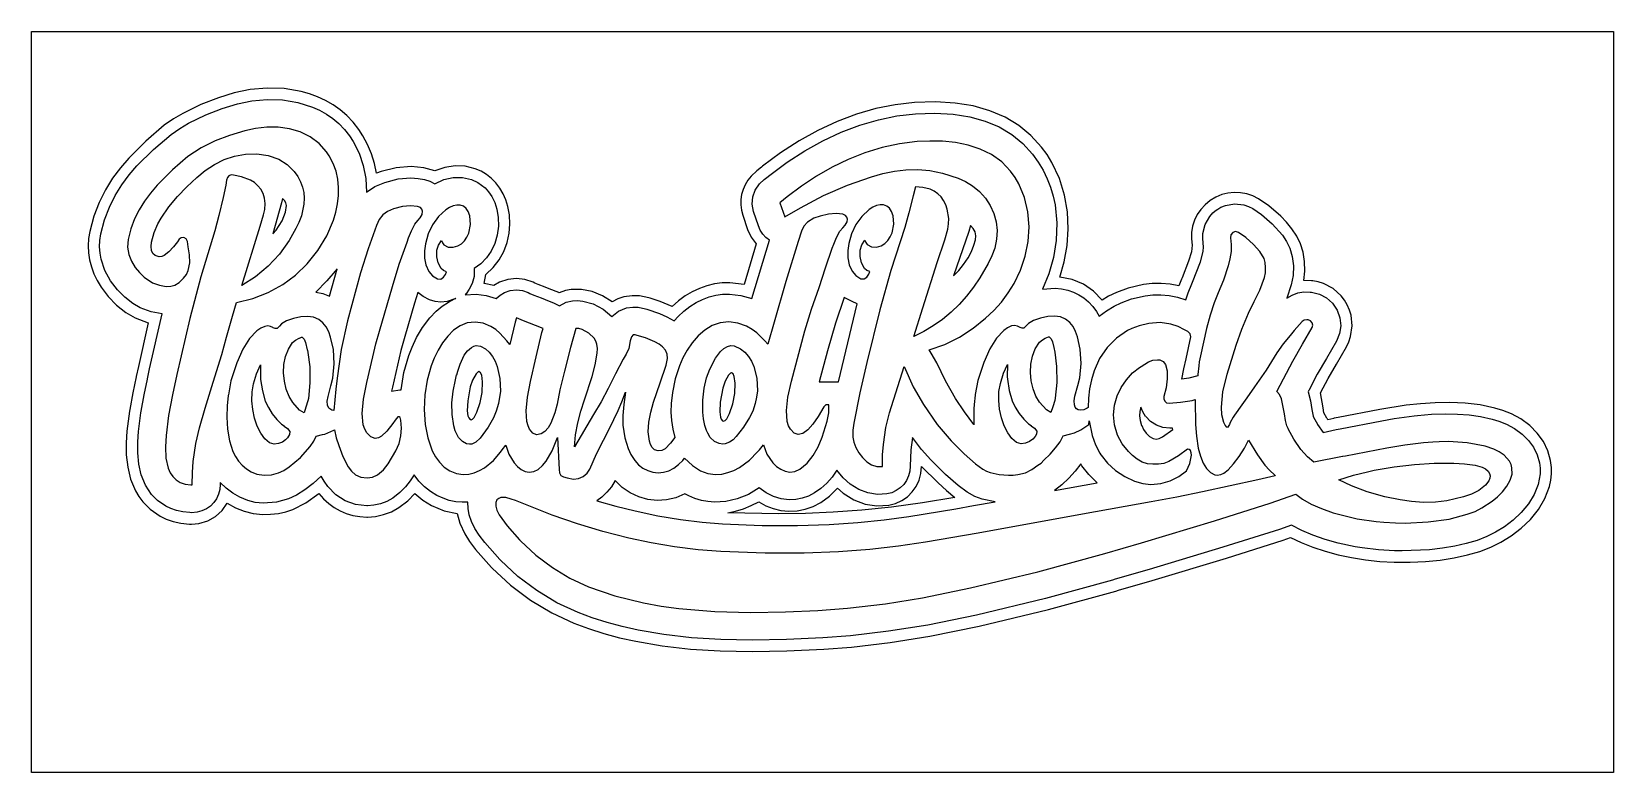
# Model space of a CAD drawing. Extents: x 0 to 353, y 0 to 165.
import ezdxf

# ---------------------------------------------------------------- set-up
doc = ezdxf.new("R2010")
doc.units = 0

msp = doc.modelspace()

# ---------------------------------------------------------------- linework, layer by layer
at = {"layer": 'Layer 1'}
for p, q in [((0, 0.000861), (0, 165.405)), ((0, 165.405), (352.828, 165.405)), ((352.828, 165.405), (352.828, 0.000861)), ((48.778765, 152.459908), (45.2062, 151.701)), ((52.526191, 152.794885), (48.778765, 152.459908)), ((56.34656, 152.664316), (52.526191, 152.794885)), ((60.137954, 152.026583), (56.34656, 152.664316)), ((61.990936, 151.504525), (60.137954, 152.026583)), ((37.76995, 149.154125), (33.693006, 147.149391)), ((41.661044, 150.626547), (37.76995, 149.154125)), ((38.824613, 146.841516), (42.51421, 148.233265)), ((45.2062, 151.701), (41.661044, 150.626547)), ((42.51421, 148.233265), (45.884108, 149.253355)), ((45.884108, 149.253355), (49.120112, 149.944207)), ((49.120112, 149.944207), (52.509868, 150.257874)), ((52.509868, 150.257874), (55.960837, 150.156786)), ((55.960837, 150.156786), (59.380476, 149.603376)), ((59.380476, 149.603376), (62.676243, 148.560074)), ((63.798456, 150.840069), (61.990936, 151.504525)), ((62.676243, 148.560074), (64.248757, 147.842973)), ((65.547773, 150.028014), (63.798456, 150.840069)), ((67.226147, 149.063157), (65.547773, 150.028014)), ((68.82084, 147.940296), (67.226147, 149.063157)), ((188.323547, 148.203033), (183.985274, 146.94039)), ((192.652778, 149.086888), (188.323547, 148.203033)), ((196.947, 149.581), (192.652778, 149.086888)), ((201.637594, 149.717398), (196.947, 149.581)), ((206.006062, 149.456813), (201.637594, 149.717398)), ((210.049312, 148.80032), (206.006062, 149.456813)), ((213.76425, 147.749), (210.049312, 148.80032)), ((31.634868, 145.905424), (29.5903, 144.478)), ((33.693006, 147.149391), (31.634868, 145.905424)), ((33.035142, 143.785736), (34.972739, 144.954087)), ((34.972739, 144.954087), (38.824613, 146.841516)), ((64.248757, 147.842973), (65.755599, 146.989311)), ((65.755599, 146.989311), (67.185203, 145.994391)), ((67.185203, 145.994391), (68.526001, 144.853517)), ((68.526001, 144.853517), (69.766425, 143.561994)), ((70.319112, 146.654229), (68.82084, 147.940296)), ((71.708222, 145.199753), (70.319112, 146.654229)), ((72.975431, 143.571668), (71.708222, 145.199753)), ((179.663925, 145.309915), (175.385467, 143.322563)), ((183.985274, 146.94039), (179.663925, 145.309915)), ((184.727583, 144.511644), (188.879564, 145.724551)), ((188.879564, 145.724551), (193.019352, 146.572937)), ((193.019352, 146.572937), (197.122042, 147.046313)), ((197.122042, 147.046313), (201.485263, 147.178416)), ((201.485263, 147.178416), (205.541671, 146.949507)), ((205.541671, 146.949507), (209.288412, 146.36062)), ((209.288412, 146.36062), (212.722629, 145.412789)), ((212.722629, 145.412789), (215.841467, 144.107048)), ((217.147781, 146.30393), (213.76425, 147.749)), ((220.196813, 144.466187), (217.147781, 146.30393)), ((29.5903, 144.478), (25.44957, 140.96015)), ((27.175928, 139.096675), (31.116008, 142.446955)), ((31.116008, 142.446955), (33.035142, 143.785736)), ((44.161889, 142.235768), (40.91735, 140.98556)), ((47.54337, 143.270485), (44.161889, 142.235768)), ((49.94521, 143.79424), (47.54337, 143.270485)), ((52.453785, 144.05734), (49.94521, 143.79424)), ((54.99879, 144.031054), (52.453785, 144.05734)), ((57.509919, 143.686647), (54.99879, 144.031054)), ((59.916867, 142.99539), (57.509919, 143.686647)), ((62.149328, 141.928548), (59.916867, 142.99539)), ((64.136998, 140.457391), (62.149328, 141.928548)), ((69.766425, 143.561994), (70.894908, 142.115125)), ((70.894908, 142.115125), (71.718423, 140.845125)), ((73.897061, 142.150638), (72.975431, 143.571668)), ((74.955359, 140.174774), (73.897061, 142.150638)), ((175.385467, 143.322563), (171.175866, 140.98929)), ((176.486673, 141.034223), (180.588317, 142.944705)), ((180.588317, 142.944705), (184.727583, 144.511644)), ((215.841467, 144.107048), (218.642068, 142.444429)), ((218.642068, 142.444429), (221.121579, 140.425966)), ((222.90825, 142.236852), (220.196813, 144.466187)), ((225.279, 139.617), (222.90825, 142.236852)), ((25.44957, 140.96015), (21.648392, 137.160517)), ((23.494214, 135.425363), (27.175928, 139.096675)), ((37.811096, 139.430874), (34.84447, 137.482725)), ((40.91735, 140.98556), (37.811096, 139.430874)), ((42.948889, 136.872415), (45.277893, 137.628234)), ((45.277893, 137.628234), (47.711454, 138.018684)), ((47.711454, 138.018684), (50.269556, 138.084502)), ((50.269556, 138.084502), (52.793551, 137.754893)), ((52.793551, 137.754893), (55.124793, 136.959059)), ((65.80957, 138.553185), (64.136998, 140.457391)), ((66.39386, 137.6525), (65.80957, 138.553185)), ((67.266076, 135.957075), (66.39386, 137.6525)), ((71.718423, 140.845125), (73.037497, 138.240995)), ((73.037497, 138.240995), (73.975509, 135.478636)), ((75.814187, 138.114366), (74.955359, 140.174774)), ((76.472097, 135.978304), (75.814187, 138.114366)), ((167.061088, 138.32105), (163.0671, 135.3288)), ((171.175866, 140.98929), (167.061088, 138.32105)), ((168.495878, 136.224588), (172.447557, 138.790688)), ((172.447557, 138.790688), (176.486673, 141.034223)), ((185.887705, 138.357793), (182.15562, 136.870268)), ((189.711142, 139.539008), (185.887705, 138.357793)), ((193.605712, 140.381483), (189.711142, 139.539008)), ((197.551195, 140.852794), (193.605712, 140.381483)), ((200.343065, 140.968229), (197.551195, 140.852794)), ((203.203545, 140.904812), (200.343065, 140.968229)), ((206.071541, 140.617224), (203.203545, 140.904812)), ((208.885961, 140.060144), (206.071541, 140.617224)), ((211.58571, 139.188251), (208.885961, 140.060144)), ((214.109694, 137.956225), (211.58571, 139.188251)), ((216.396821, 136.318746), (214.109694, 137.956225)), ((221.121579, 140.425966), (223.277142, 138.052693)), ((223.277142, 138.052693), (224.544831, 136.277805)), ((226.499365, 137.929265), (225.279, 139.617)), ((227.567325, 136.193054), (226.499365, 137.929265)), ((19.806044, 135.008919), (18.062193, 132.658292)), ((21.648392, 137.160517), (19.806044, 135.008919)), ((21.755555, 133.400303), (23.494214, 135.425363)), ((31.39607, 134.542545), (27.978312, 131.121654)), ((34.84447, 137.482725), (31.39607, 134.542545)), ((36.824463, 132.822744), (38.713801, 134.379754)), ((38.713801, 134.379754), (40.758067, 135.759616)), ((40.758067, 135.759616), (42.948889, 136.872415)), ((55.124793, 136.959059), (56.986246, 135.752724)), ((56.986246, 135.752724), (58.553353, 134.171009)), ((58.553353, 134.171009), (59.36451, 133.047986)), ((67.895486, 134.210411), (67.266076, 135.957075)), ((68.295778, 132.424389), (67.895486, 134.210411)), ((73.975509, 135.478636), (74.528016, 132.582547)), ((76.927641, 133.775478), (76.472097, 135.978304)), ((77.937471, 134.149202), (76.927641, 133.775478)), ((81.331992, 135.01062), (77.937471, 134.149202)), ((84.641351, 135.272582), (81.331992, 135.01062)), ((87.521721, 135.007723), (84.641351, 135.272582)), ((89.937421, 134.284805), (87.521721, 135.007723)), ((92.190653, 135.069681), (89.937421, 134.284805)), ((94.476127, 135.420166), (92.190653, 135.069681)), ((96.742584, 135.328923), (94.476127, 135.420166)), ((98.938761, 134.788614), (96.742584, 135.328923)), ((100.252075, 134.219899), (98.938761, 134.788614)), ((101.467269, 133.494708), (100.252075, 134.219899)), ((161.759069, 134.299955), (160.521586, 133.127245)), ((162.788186, 135.113825), (161.759069, 134.299955)), ((162.827875, 135.144692), (162.788186, 135.113825)), ((163.0671, 135.3288), (162.827875, 135.144692)), ((164.656542, 133.346413), (168.495878, 136.224588)), ((178.535107, 135.108858), (175.046385, 133.105991)), ((182.15562, 136.870268), (178.535107, 135.108858)), ((189.889816, 133.708411), (192.448441, 134.244423)), ((192.448441, 134.244423), (195.027688, 134.559518)), ((195.027688, 134.559518), (197.659197, 134.618026)), ((197.659197, 134.618026), (200.374609, 134.384278)), ((200.374609, 134.384278), (203.205565, 133.822604)), ((218.385995, 134.230494), (216.396821, 136.318746)), ((219.364133, 132.851366), (218.385995, 134.230494)), ((224.544831, 136.277805), (225.629426, 134.444448)), ((225.629426, 134.444448), (226.537924, 132.562005)), ((229.266224, 132.602179), (227.567325, 136.193054)), ((18.062193, 132.658292), (16.461588, 130.085254)), ((18.653557, 128.832566), (20.130608, 131.211959)), ((20.130608, 131.211959), (21.755555, 133.400303)), ((27.978312, 131.121654), (26.483445, 129.363622)), ((32.547451, 128.570398), (34.625031, 130.757755)), ((34.625031, 130.757755), (36.824463, 132.822744)), ((43.336552, 131.088623), (42.732419, 128.387673)), ((43.495577, 132.238458), (43.336552, 131.088623)), ((43.654362, 132.813478), (43.495577, 132.238458)), ((43.953913, 133.229543), (43.654362, 132.813478)), ((44.472466, 133.39725), (43.953913, 133.229543)), ((45.039803, 133.344196), (44.472466, 133.39725)), ((46.782743, 133.001339), (45.039803, 133.344196)), ((48.788338, 132.240611), (46.782743, 133.001339)), ((49.677836, 131.680704), (48.788338, 132.240611)), ((50.460725, 130.999189), (49.677836, 131.680704)), ((51.113699, 130.194633), (50.460725, 130.999189)), ((59.36451, 133.047986), (59.987216, 131.883468)), ((59.987216, 131.883468), (60.428875, 130.681535)), ((60.428875, 130.681535), (60.696888, 129.446271)), ((68.480642, 130.610891), (68.295778, 132.424389)), ((68.463769, 128.7818), (68.480642, 130.610891)), ((74.528016, 132.582547), (74.690573, 129.577225)), ((74.690573, 129.577225), (76.537968, 130.798719)), ((76.537968, 130.798719), (78.750823, 131.742395)), ((78.750823, 131.742395), (81.729312, 132.502932)), ((81.729312, 132.502932), (84.610233, 132.733477)), ((84.610233, 132.733477), (86.211891, 132.637325)), ((86.211891, 132.637325), (87.600022, 132.396686)), ((87.600022, 132.396686), (88.823615, 131.99895)), ((88.823615, 131.99895), (89.931663, 131.431507)), ((89.931663, 131.431507), (91.964165, 132.3566)), ((91.964165, 132.3566), (94.040693, 132.832005)), ((94.040693, 132.832005), (96.100271, 132.848318)), ((96.100271, 132.848318), (98.081923, 132.396133)), ((98.081923, 132.396133), (99.515479, 131.72708)), ((99.515479, 131.72708), (101.139099, 130.502299)), ((102.576345, 132.622239), (101.467269, 133.494708)), ((103.571306, 131.61169), (102.576345, 132.622239)), ((104.444156, 130.472259), (103.571306, 131.61169)), ((159.164461, 131.203347), (158.698405, 130.139151)), ((159.773299, 132.204473), (159.164461, 131.203347)), ((160.521586, 133.127245), (159.773299, 132.204473)), ((161.418148, 130.031565), (162.381124, 131.396216)), ((162.381124, 131.396216), (163.415478, 132.373933)), ((163.415478, 132.373933), (164.322504, 133.089546)), ((164.322504, 133.089546), (164.362193, 133.119312)), ((164.362193, 133.119312), (164.656542, 133.346413)), ((171.709675, 130.894094), (168.545195, 128.505594)), ((175.046385, 133.105991), (171.709675, 130.894094)), ((176.654534, 128.822954), (182.021265, 131.131574)), ((182.021265, 131.131574), (187.320172, 132.987152)), ((187.320172, 132.987152), (189.889816, 133.708411)), ((197.148841, 130.7204), (196.673695, 128.75256)), ((198.793523, 130.576947), (197.148841, 130.7204)), ((200.394391, 130.214384), (198.793523, 130.576947)), ((203.205565, 133.822604), (206.663886, 132.688756)), ((206.663886, 132.688756), (208.310057, 131.911407)), ((208.310057, 131.911407), (209.864245, 130.966214)), ((209.864245, 130.966214), (211.427347, 129.696087)), ((220.202016, 131.406226), (219.364133, 132.851366)), ((221.47116, 128.353277), (220.202016, 131.406226)), ((226.537924, 132.562005), (227.277323, 130.63986)), ((227.277323, 130.63986), (227.854619, 128.687393)), ((230.416084, 128.898322), (229.266224, 132.602179)), ((15.048982, 127.266422), (13.869125, 124.178415)), ((16.461588, 130.085254), (15.048982, 127.266422)), ((17.358587, 126.234363), (18.653557, 128.832566)), ((25.143776, 127.536743), (23.968697, 125.613176)), ((26.483445, 129.363622), (25.143776, 127.536743)), ((30.623452, 126.249508), (32.547451, 128.570398)), ((42.732419, 128.387673), (41.765589, 124.318603)), ((51.613452, 129.265602), (51.113699, 130.194633)), ((51.936679, 128.210662), (51.613452, 129.265602)), ((52.060073, 127.028379), (51.936679, 128.210662)), ((51.982822, 125.717799), (52.060073, 127.028379)), ((55.738801, 127.166368), (53.797421, 120.224368)), ((55.978029, 128.12879), (55.738801, 127.166368)), ((56.406597, 127.665492), (55.978029, 128.12879)), ((56.711935, 127.175358), (56.406597, 127.665492)), ((56.8732, 126.592), (56.711935, 127.175358)), ((60.696888, 129.446271), (60.798659, 128.181759)), ((60.798659, 128.181759), (60.741588, 126.892079)), ((68.258846, 126.948999), (68.463769, 128.7818)), ((101.139099, 130.502299), (101.930813, 129.631998)), ((101.930813, 129.631998), (102.660399, 128.56335)), ((102.660399, 128.56335), (103.291308, 127.27655)), ((103.291308, 127.27655), (103.786993, 125.751793)), ((105.186899, 129.213146), (104.444156, 130.472259)), ((105.791536, 127.843548), (105.186899, 129.213146)), ((106.250071, 126.372664), (105.791536, 127.843548)), ((158.20797, 127.882681), (158.190257, 126.720972)), ((158.378464, 129.027168), (158.20797, 127.882681)), ((158.698405, 130.139151), (158.378464, 129.027168)), ((160.726647, 126.851232), (160.860317, 128.487598)), ((160.860317, 128.487598), (161.418148, 130.031565)), ((168.545195, 128.505594), (166.927935, 127.168344)), ((166.927935, 127.168344), (167.987375, 124.013194)), ((171.521765, 126.033944), (176.654534, 128.822954)), ((196.673695, 128.75256), (195.706865, 124.91941)), ((201.319779, 129.790068), (200.394391, 130.214384)), ((202.143674, 129.210208), (201.319779, 129.790068)), ((202.854708, 128.494955), (202.143674, 129.210208)), ((203.441511, 127.664464), (202.854708, 128.494955)), ((203.907132, 126.723197), (203.441511, 127.664464)), ((211.427347, 129.696087), (212.754352, 128.224487)), ((212.754352, 128.224487), (213.828478, 126.585689)), ((222.221706, 125.14238), (221.47116, 128.353277)), ((227.854619, 128.687393), (228.276811, 126.713987)), ((231.057291, 125.135429), (230.416084, 128.898322)), ((262.860457, 127.675519), (261.748218, 126.758674)), ((262.9255, 127.72072), (262.860457, 127.675519)), ((264.166366, 128.456919), (262.9255, 127.72072)), ((265.481944, 128.997264), (264.166366, 128.456919)), ((266.84969, 129.340928), (265.481944, 128.997264)), ((268.24706, 129.487085), (266.84969, 129.340928)), ((269.651511, 129.434909), (268.24706, 129.487085)), ((271.040497, 129.183572), (269.651511, 129.434909)), ((272.391475, 128.732248), (271.040497, 129.183572)), ((273.6819, 128.08011), (272.391475, 128.732248)), ((275.971369, 126.508765), (273.6819, 128.08011)), ((13.869125, 124.178415), (12.96677, 120.79785)), ((16.279883, 123.389587), (17.358587, 126.234363)), ((22.9676, 123.565082), (22.149877, 121.364618)), ((23.968697, 125.613176), (22.9676, 123.565082)), ((28.15008, 122.455221), (28.884763, 123.783924)), ((28.884763, 123.783924), (30.623452, 126.249508)), ((41.765589, 124.318603), (40.855447, 120.892698)), ((51.005053, 121.950589), (51.748781, 124.458895)), ((51.748781, 124.458895), (51.982822, 125.717799)), ((55.894241, 123.136988), (56.661533, 125.117507)), ((56.661533, 125.117507), (56.873199, 126.592008)), ((60.180533, 124.253549), (59.636553, 122.809282)), ((60.741588, 126.892079), (60.180533, 124.253549)), ((67.339611, 123.319793), (67.879564, 125.124369)), ((67.879564, 125.124369), (68.258846, 126.948999)), ((78.327005, 124.506717), (77.541283, 123.486348)), ((79.360774, 125.268702), (78.327005, 124.506717)), ((80.740775, 125.860775), (79.360774, 125.268702)), ((82.697031, 126.366244), (80.740775, 125.860775)), ((84.544155, 126.52444), (82.697031, 126.366244)), ((86.046079, 126.382363), (84.544155, 126.52444)), ((86.707125, 126.125358), (86.046079, 126.382363)), ((86.120631, 123.213843), (86.666472, 123.854216)), ((86.666472, 123.854216), (87.094077, 124.602903)), ((87.061146, 125.76266), (86.707125, 126.125358)), ((87.214241, 125.280899), (87.061146, 125.76266)), ((87.094077, 124.602903), (87.214241, 125.280899)), ((90.732012, 124.108634), (89.398331, 122.275345)), ((92.40893, 125.643959), (90.732012, 124.108634)), ((93.226198, 126.161696), (92.40893, 125.643959)), ((94.048362, 126.51288), (93.226198, 126.161696)), ((94.851898, 126.681646), (94.048362, 126.51288)), ((95.613279, 126.65213), (94.851898, 126.681646)), ((96.308979, 126.408467), (95.613279, 126.65213)), ((96.915474, 125.934793), (96.308979, 126.408467)), ((97.409236, 125.215241), (96.915474, 125.934793)), ((97.76674, 124.233949), (97.409236, 125.215241)), ((97.931158, 122.331466), (97.76674, 124.233949)), ((103.786993, 125.751793), (104.098188, 123.877628)), ((104.098188, 123.877628), (104.116895, 121.93463)), ((106.590757, 124.457935), (106.250071, 126.372664)), ((106.674508, 122.443567), (106.590757, 124.457935)), ((158.190257, 126.720972), (158.328658, 125.557326)), ((158.328658, 125.557326), (158.626506, 124.407025)), ((158.626506, 124.407025), (159.706886, 121.190135)), ((161.036154, 125.209386), (160.726647, 126.851232)), ((162.111024, 122.009036), (161.036154, 125.209386)), ((167.987375, 124.013194), (171.521765, 126.033944)), ((174.487232, 123.713481), (173.033683, 122.85014)), ((175.858103, 124.21054), (174.487232, 123.713481)), ((177.731412, 124.656749), (175.858103, 124.21054)), ((179.493923, 124.773881), (177.731412, 124.656749)), ((180.922261, 124.611549), (179.493923, 124.773881)), ((181.547753, 124.354959), (180.922261, 124.611549)), ((181.878758, 124.002732), (181.547753, 124.354959)), ((182.016287, 123.541364), (181.878758, 124.002732)), ((181.888404, 122.897545), (182.016287, 123.541364)), ((185.162122, 124.153653), (183.828441, 122.320364)), ((186.83904, 125.688978), (185.162122, 124.153653)), ((187.656308, 126.20676), (186.83904, 125.688978)), ((188.478472, 126.558053), (187.656308, 126.20676)), ((189.282008, 126.726955), (188.478472, 126.558053)), ((190.043389, 126.697562), (189.282008, 126.726955)), ((190.739089, 126.45397), (190.043389, 126.697562)), ((191.345584, 125.980276), (190.739089, 126.45397)), ((191.839346, 125.260576), (191.345584, 125.980276)), ((192.19685, 124.278968), (191.839346, 125.260576)), ((192.361268, 122.377103), (192.19685, 124.278968)), ((195.706865, 124.91941), (194.79686, 121.692031)), ((204.238705, 125.730254), (203.907132, 126.723197)), ((204.567091, 123.660444), (204.238705, 125.730254)), ((204.537877, 122.469994), (204.567091, 123.660444)), ((213.828478, 126.585689), (214.632944, 124.813966)), ((214.632944, 124.813966), (215.150967, 122.943593)), ((222.481933, 121.844266), (222.221706, 125.14238)), ((228.276811, 126.713987), (228.683868, 122.741888)), ((231.230232, 121.367448), (231.057291, 125.135429)), ((260.006658, 124.538909), (259.394002, 123.277512)), ((260.794174, 125.706217), (260.006658, 124.538909)), ((261.748218, 126.758674), (260.794174, 125.706217)), ((261.750316, 122.332161), (262.791699, 124.138338)), ((262.791699, 124.138338), (263.501215, 124.921053)), ((263.501215, 124.921053), (264.328348, 125.602933)), ((264.328348, 125.602933), (264.370238, 125.632699)), ((264.370238, 125.632699), (265.294321, 126.1813)), ((265.294321, 126.1813), (266.273619, 126.583992)), ((266.273619, 126.583992), (268.330993, 126.949276)), ((268.330993, 126.949276), (270.408625, 126.723795)), ((270.408625, 126.723795), (271.413245, 126.388032)), ((271.413245, 126.388032), (272.372778, 125.902794)), ((272.372778, 125.902794), (274.352706, 124.544841)), ((274.352706, 124.544841), (276.722688, 122.515302)), ((278.623814, 124.212619), (275.971369, 126.508765)), ((279.929961, 122.837799), (278.623814, 124.212619)), ((12.96677, 120.79785), (12.710164, 119.194159)), ((15.221441, 118.779824), (15.451628, 120.270475)), ((15.451628, 120.270475), (16.279883, 123.389587)), ((22.149877, 121.364618), (21.52492, 118.983945)), ((26.72784, 118.41619), (27.317521, 120.526243)), ((27.317521, 120.526243), (28.15008, 122.455221)), ((40.855447, 120.892698), (39.819113, 117.482705)), ((46.865433, 108.711489), (51.005053, 121.950589)), ((53.797421, 120.224368), (54.540322, 121.09942)), ((54.540322, 121.09942), (55.894241, 123.136988)), ((58.966483, 121.417413), (57.413433, 118.735889)), ((59.636553, 122.809282), (58.966483, 121.417413)), ((65.832454, 119.818331), (67.339611, 123.319793)), ((76.905425, 122.119125), (75.056512, 116.883117)), ((77.541283, 123.486348), (76.905425, 122.119125)), ((84.088853, 119.354235), (84.699875, 120.925886)), ((84.699875, 120.925886), (85.467993, 122.412375)), ((85.467993, 122.412375), (86.120631, 123.213843)), ((88.424525, 120.222743), (87.82723, 118.029479)), ((89.398331, 122.275345), (88.424525, 120.222743)), ((97.113862, 119.502223), (97.526824, 120.394463)), ((97.526824, 120.394463), (97.931158, 122.331466)), ((103.847455, 119.989979), (103.294208, 118.110853)), ((104.116895, 121.93463), (103.847455, 119.989979)), ((106.037306, 118.324214), (106.492849, 120.381634)), ((106.492849, 120.381634), (106.674508, 122.443567)), ((159.706886, 121.190135), (160.508353, 119.478892)), ((162.524571, 121.065738), (162.111024, 122.009036)), ((163.085293, 120.209874), (162.524571, 121.065738)), ((163.777893, 119.458189), (163.085293, 120.209874)), ((171.722204, 120.851439), (171.021743, 118.52531)), ((172.235783, 121.936264), (171.722204, 120.851439)), ((173.033683, 122.85014), (172.235783, 121.936264)), ((179.541749, 119.437843), (180.299802, 120.840409)), ((180.299802, 120.840409), (180.937008, 121.592265)), ((180.937008, 121.592265), (181.46769, 122.192401)), ((181.46769, 122.192401), (181.888404, 122.897545)), ((182.854635, 120.267762), (182.25734, 118.074498)), ((183.828441, 122.320364), (182.854635, 120.267762)), ((191.543972, 119.548015), (191.956934, 120.440307)), ((191.956934, 120.440307), (192.361268, 122.377103)), ((194.79686, 121.692031), (193.760662, 118.479431)), ((203.679635, 118.948664), (204.33751, 121.271483)), ((204.33751, 121.271483), (204.537877, 122.469994)), ((209.035294, 120.75483), (205.657454, 110.89139)), ((209.45973, 122.12515), (209.035294, 120.75483)), ((210.040301, 121.420425), (209.45973, 122.12515)), ((210.440605, 120.687105), (210.040301, 121.420425)), ((210.625, 119.831), (210.440605, 120.687105)), ((215.150967, 122.943593), (215.365766, 121.008844)), ((215.365766, 121.008844), (215.260559, 119.043993)), ((222.280122, 118.529669), (222.481933, 121.844266)), ((228.683868, 122.741888), (228.554473, 118.798622)), ((230.975295, 117.648324), (231.230232, 121.367448)), ((258.726602, 120.555493), (258.688524, 119.136394)), ((258.964539, 121.942786), (258.726602, 120.555493)), ((259.394002, 123.277512), (258.964539, 121.942786)), ((261.225388, 119.252603), (261.25381, 120.30791)), ((261.25381, 120.30791), (261.750316, 122.332161)), ((267.509997, 120.021392), (267.447435, 119.367511)), ((267.918173, 120.537191), (267.509997, 120.021392)), ((268.540357, 120.744861), (267.918173, 120.537191)), ((269.174943, 120.581288), (268.540357, 120.744861)), ((270.855268, 119.401723), (269.174943, 120.581288)), ((276.722688, 122.515302), (278.989733, 119.973547)), ((278.989733, 119.973547), (279.930593, 118.560391)), ((281.13942, 121.335843), (279.929961, 122.837799)), ((282.189716, 119.724773), (281.13942, 121.335843)), ((12.710164, 119.194159), (12.619246, 117.592329)), ((12.619246, 117.592329), (12.692892, 115.997837)), ((15.162096, 117.332789), (15.221441, 118.779824)), ((15.25925, 115.933092), (15.162096, 117.332789)), ((21.52492, 118.983945), (21.383453, 117.249892)), ((21.383453, 117.249892), (21.653458, 115.619399)), ((26.630565, 117.424261), (26.72784, 118.41619)), ((26.721793, 116.544264), (26.630565, 117.424261)), ((27.027856, 115.854555), (26.721793, 116.544264)), ((31.616544, 117.313949), (30.633488, 116.206231)), ((32.511751, 118.502177), (31.616544, 117.313949)), ((32.90091, 119.028038), (32.511751, 118.502177)), ((33.376058, 119.37985), (32.90091, 119.028038)), ((33.96696, 119.411682), (33.376058, 119.37985)), ((34.476007, 119.109617), (33.96696, 119.411682)), ((34.735355, 118.57604), (34.476007, 119.109617)), ((34.944815, 117.36227), (34.735355, 118.57604)), ((34.95252, 117.320377), (34.944815, 117.36227)), ((35.245867, 115.52874), (34.95252, 117.320377)), ((39.819113, 117.482705), (37.739519, 110.681503)), ((57.413433, 118.735889), (55.283939, 115.707033)), ((61.492433, 113.578876), (63.84689, 116.539673)), ((63.84689, 116.539673), (65.832454, 119.818331)), ((75.056512, 116.883117), (73.393635, 111.561017)), ((82.010118, 113.484599), (83.731667, 118.39512)), ((83.731667, 118.39512), (84.088853, 119.354235)), ((87.82723, 118.029479), (87.633357, 116.458965)), ((87.633357, 116.458965), (87.652081, 114.854758)), ((90.365848, 115.145515), (90.40912, 116.57096)), ((90.40912, 116.57096), (90.763689, 117.741053)), ((90.763689, 117.741053), (91.43989, 118.75488)), ((91.43989, 118.75488), (91.62708, 118.250776)), ((91.62708, 118.250776), (91.961754, 117.82677)), ((91.961754, 117.82677), (92.91274, 117.29967)), ((92.91274, 117.29967), (93.993123, 117.251024)), ((93.993123, 117.251024), (95.04374, 117.558739)), ((95.04374, 117.558739), (95.871325, 118.048678)), ((95.871325, 118.048678), (96.561698, 118.7084)), ((96.561698, 118.7084), (97.113862, 119.502223)), ((103.294208, 118.110853), (102.482388, 116.391734)), ((105.299403, 116.32338), (106.037306, 118.324214)), ((161.650466, 117.990885), (158.906516, 108.965295)), ((160.508353, 119.478892), (161.650466, 117.990885)), ((160.650294, 105.844126), (164.587074, 118.827426)), ((164.587074, 118.827426), (163.777893, 119.458189)), ((171.021743, 118.52531), (168.210545, 109.584734)), ((177.089392, 112.664238), (178.573403, 117.04364)), ((178.573403, 117.04364), (178.931692, 117.950939)), ((178.931692, 117.950939), (179.541749, 119.437843)), ((182.25734, 118.074498), (182.063933, 116.504001)), ((182.063933, 116.504001), (182.082605, 114.899914)), ((184.795966, 115.191231), (184.839238, 116.617088)), ((184.839238, 116.617088), (185.193807, 117.786766)), ((185.193807, 117.786766), (185.870008, 118.800998)), ((185.87, 118.801), (186.05719, 118.296742)), ((186.05719, 118.296742), (186.391863, 117.872478)), ((186.391863, 117.872478), (187.34285, 117.34579)), ((187.34285, 117.34579), (188.423233, 117.296594)), ((188.423233, 117.296594), (189.47385, 117.603758)), ((189.47385, 117.603758), (190.301435, 118.094058)), ((190.301435, 118.094058), (190.991808, 118.754038)), ((190.991808, 118.754038), (191.543972, 119.548015)), ((193.760662, 118.479431), (191.679685, 112.07171)), ((201.973075, 113.813544), (203.679635, 118.948664)), ((209.665211, 116.342995), (210.197667, 117.719706)), ((210.197667, 117.719706), (210.519075, 118.925059)), ((210.519075, 118.925059), (210.624994, 119.831)), ((214.818565, 117.083314), (214.161551, 115.337169)), ((215.260559, 119.043993), (214.818565, 117.083314)), ((221.644553, 115.269319), (222.280122, 118.529669)), ((228.554473, 118.798622), (227.944605, 114.959245)), ((230.332864, 114.032004), (230.975295, 117.648324)), ((258.688524, 119.136394), (258.858637, 117.706249)), ((258.858637, 117.706249), (258.699337, 116.211578)), ((261.351788, 118.189093), (261.225388, 119.252603)), ((261.294637, 116.299669), (261.407174, 117.320165)), ((261.407174, 117.320165), (261.351788, 118.189093)), ((267.447435, 119.367511), (267.607733, 117.858119)), ((267.607733, 117.858119), (267.545809, 116.289043)), ((272.54934, 117.898249), (270.855268, 119.401723)), ((273.986891, 116.283567), (272.54934, 117.898249)), ((279.930593, 118.560391), (280.660848, 117.078944)), ((280.660848, 117.078944), (281.207136, 115.183351)), ((283.018371, 118.02261), (282.189716, 119.724773)), ((283.603279, 116.130049), (283.018371, 118.02261)), ((12.692892, 115.997837), (12.929976, 114.41616)), ((12.929976, 114.41616), (13.329376, 112.852775)), ((15.498565, 114.584455), (15.25925, 115.933092)), ((16.346317, 112.055253), (15.498565, 114.584455)), ((21.653458, 115.619399), (22.246699, 114.11572)), ((22.246699, 114.11572), (23.074938, 112.762109)), ((27.549718, 115.388914), (27.027856, 115.854555)), ((28.459221, 115.113307), (27.549718, 115.388914)), ((29.02448, 115.177397), (28.459221, 115.113307)), ((29.576431, 115.399268), (29.02448, 115.177397)), ((30.633488, 116.206231), (29.576431, 115.399268)), ((34.932982, 112.040551), (35.311633, 113.773173)), ((35.311633, 113.773173), (35.245867, 115.52874)), ((52.790542, 112.996088), (49.971591, 110.648943)), ((55.283939, 115.707033), (52.790542, 112.996088)), ((58.8786, 111.031), (61.492433, 113.578876)), ((80.502098, 108.50288), (82.010118, 113.484599)), ((87.652081, 114.854758), (87.955439, 113.293959)), ((87.955439, 113.293959), (88.615468, 111.853669)), ((90.678111, 113.74984), (90.365848, 115.145515)), ((91.383386, 112.49045), (90.678111, 113.74984)), ((100.179516, 113.55749), (98.734558, 112.495073)), ((101.436475, 114.865162), (100.179516, 113.55749)), ((102.482388, 116.391734), (101.436475, 114.865162)), ((102.942616, 112.69978), (104.270665, 114.431211)), ((104.270665, 114.431211), (105.299403, 116.32338)), ((182.082605, 114.899914), (182.385704, 113.339442)), ((182.385704, 113.339442), (183.045578, 111.899788)), ((185.108229, 113.795968), (184.795966, 115.191231)), ((185.81433, 112.535614), (185.108229, 113.795968)), ((198.761695, 103.752744), (201.973075, 113.813544)), ((206.802328, 112.093176), (207.864759, 113.377284)), ((207.864759, 113.377284), (208.926154, 114.92298)), ((208.926154, 114.92298), (209.665211, 116.342995)), ((213.351781, 113.654483), (211.474895, 110.412514)), ((214.161551, 115.337169), (213.351781, 113.654483)), ((220.603504, 112.13395), (221.644553, 115.269319)), ((227.944605, 114.959245), (226.910242, 111.298816)), ((229.343328, 110.572434), (230.332864, 114.032004)), ((258.062961, 114.121287), (256.620707, 110.441239)), ((258.699337, 116.211578), (258.062961, 114.121287)), ((258.963928, 109.462263), (260.699429, 113.980295)), ((260.699429, 113.980295), (261.294637, 116.299669)), ((266.911516, 113.075392), (265.856989, 109.933676)), ((267.300719, 114.68617), (266.911516, 113.075392)), ((267.545809, 116.289043), (267.300719, 114.68617)), ((274.897653, 114.770378), (273.986891, 116.283567)), ((275.147423, 113.836913), (274.897653, 114.770378)), ((275.249604, 112.733227), (275.147423, 113.836913)), ((281.207136, 115.183351), (281.44688, 113.087046)), ((281.44688, 113.087046), (281.374912, 110.927075)), ((283.928978, 114.078944), (283.603279, 116.130049)), ((283.992575, 111.948877), (283.928978, 114.078944)), ((13.329376, 112.852775), (13.889968, 111.313161)), ((13.889968, 111.313161), (14.610627, 109.802793)), ((14.610627, 109.802793), (15.49023, 108.32715)), ((17.590631, 109.774961), (16.346317, 112.055253)), ((19.116786, 107.773359), (17.590631, 109.774961)), ((23.074938, 112.762109), (24.049937, 111.58182)), ((24.049937, 111.58182), (25.083461, 110.598109)), ((25.083461, 110.598109), (26.97313, 109.313435)), ((32.926935, 109.365801), (33.89308, 110.317747)), ((33.89308, 110.317747), (34.509239, 111.178742)), ((34.509239, 111.178742), (34.932982, 112.040551)), ((37.739519, 110.681503), (35.260149, 101.329593)), ((49.971591, 110.648943), (46.865433, 108.711489)), ((56.011198, 108.906019), (58.87861, 111.030966)), ((58.87861, 111.030966), (58.8786, 111.031)), ((65.883701, 109.726091), (63.40406, 107.26312)), ((68.12356, 112.44785), (65.883701, 109.726091)), ((66.4159, 106.347), (68.12356, 112.44785)), ((73.393635, 111.561017), (70.454005, 100.823525)), ((88.615468, 111.853669), (89.451522, 110.874573)), ((89.451522, 110.874573), (90.538108, 110.195619)), ((90.538108, 110.195619), (91.26888, 110.154552)), ((91.26888, 110.154552), (91.899608, 110.555012)), ((91.908107, 112.02762), (91.383386, 112.49045)), ((91.8996, 110.555), (92.316592, 111.179111)), ((91.899608, 110.555012), (91.8996, 110.555)), ((92.550031, 111.76767), (91.908107, 112.02762)), ((92.316592, 111.179111), (92.550031, 111.76767)), ((98.694628, 110.740106), (98.255551, 109.183372)), ((98.734558, 112.495073), (98.694628, 110.740106)), ((100.939672, 109.149384), (101.306781, 111.181164)), ((101.306781, 111.181164), (102.942616, 112.69978)), ((104.390272, 109.440426), (103.104842, 108.694081)), ((106.224835, 110.069007), (104.390272, 109.440426)), ((108.124615, 110.277867), (106.224835, 110.069007)), ((110.024188, 110.066906), (108.124615, 110.277867)), ((111.858132, 109.436023), (110.024188, 110.066906)), ((112.235161, 109.256329), (111.858132, 109.436023)), ((168.210545, 109.584734), (165.607713, 100.54251)), ((175.660783, 108.26499), (177.089392, 112.664238)), ((183.045578, 111.899788), (183.881632, 110.920555)), ((183.881632, 110.920555), (184.968218, 110.240638)), ((184.968218, 110.240638), (185.69899, 110.19957)), ((185.69899, 110.19957), (186.329718, 110.600028)), ((186.338845, 112.072664), (185.81433, 112.535614)), ((186.329718, 110.600028), (186.74671, 111.224552)), ((186.980149, 111.812698), (186.338845, 112.072664)), ((186.74671, 111.224552), (186.980149, 111.812698)), ((191.679685, 112.07171), (189.200315, 103.26109)), ((205.657454, 110.89139), (206.802328, 112.093176)), ((211.474895, 110.412514), (210.086268, 108.313248)), ((219.185256, 109.194294), (220.603504, 112.13395)), ((226.910242, 111.298816), (225.507362, 107.892393)), ((232.097765, 110.036067), (229.343328, 110.572434)), ((234.632372, 108.985209), (232.097765, 110.036067)), ((256.476288, 110.09618), (255.891998, 108.67625)), ((256.620707, 110.441239), (256.476288, 110.09618)), ((258.819509, 109.117204), (258.963928, 109.462263)), ((265.856989, 109.933676), (264.694665, 107.071011)), ((273.974225, 107.676249), (274.997974, 110.481928)), ((274.997974, 110.481928), (275.200891, 111.576004)), ((275.200891, 111.576004), (275.249604, 112.733227)), ((281.374912, 110.927075), (280.986064, 108.840484)), ((283.791179, 109.81943), (283.992575, 111.948877)), ((285.48451, 109.757694), (283.791179, 109.81943)), ((285.789873, 109.721313), (285.48451, 109.757694)), ((287.003586, 109.507199), (285.789873, 109.721313)), ((288.167493, 109.147772), (287.003586, 109.507199)), ((15.49023, 108.32715), (17.08007, 106.234688)), ((17.08007, 106.234688), (18.939455, 104.340352)), ((20.810062, 106.080224), (19.116786, 107.773359)), ((22.55574, 104.725337), (20.810062, 106.080224)), ((26.97313, 109.313435), (28.489523, 108.75409)), ((28.489523, 108.75409), (30.02906, 108.509763)), ((30.02906, 108.509763), (31.031308, 108.55648)), ((31.031308, 108.55648), (31.91201, 108.787577)), ((31.91201, 108.787577), (32.926935, 109.365801)), ((49.315622, 105.791757), (52.784227, 107.143114)), ((52.784227, 107.143114), (56.011198, 108.906019)), ((63.40406, 107.26312), (64.961242, 106.911306)), ((64.961242, 106.911306), (66.4159, 106.346999)), ((77.573497, 98.51392), (80.502098, 108.50288)), ((86.116299, 107.145227), (85.434998, 104.773897)), ((87.363834, 106.227312), (86.116299, 107.145227)), ((88.741179, 105.523547), (87.363834, 106.227312)), ((94.585156, 105.865301), (94.373489, 105.758364)), ((94.6105, 105.819), (94.585156, 105.865301)), ((96.869241, 106.829688), (96.682929, 106.601486)), ((96.682929, 106.601486), (99.123709, 106.761337)), ((96.913338, 106.887013), (96.869241, 106.829688)), ((97.600672, 107.880473), (96.913338, 106.887013)), ((98.255551, 109.183372), (97.600672, 107.880473)), ((99.123709, 106.761337), (101.415938, 106.490967)), ((103.104842, 108.694081), (100.939672, 109.149384)), ((101.415938, 106.490967), (103.653589, 105.838604)), ((103.653589, 105.838604), (104.50315, 106.572547)), ((104.50315, 106.572547), (105.472599, 107.142774)), ((105.472599, 107.142774), (106.774103, 107.588588)), ((106.774103, 107.588588), (108.122426, 107.736848)), ((108.122426, 107.736848), (109.470956, 107.587246)), ((109.470956, 107.587246), (110.773079, 107.139472)), ((110.773079, 107.139472), (111.141288, 106.963083)), ((111.141288, 106.963083), (112.012208, 106.564001)), ((112.012208, 106.564001), (113.658138, 105.941129)), ((112.960562, 108.92119), (112.235161, 109.256329)), ((114.535932, 108.324773), (112.960562, 108.92119)), ((113.658138, 105.941129), (114.565439, 105.60489)), ((115.459766, 107.983022), (114.535932, 108.324773)), ((117.590766, 107.134149), (115.459766, 107.983022)), ((117.708724, 107.082336), (117.590766, 107.134149)), ((119.091998, 107.577189), (117.708724, 107.082336)), ((120.318174, 107.813246), (119.091998, 107.577189)), ((122.670759, 107.832832), (120.318174, 107.813246)), ((125.043188, 107.360563), (122.670759, 107.832832)), ((127.350297, 106.435816), (125.043188, 107.360563)), ((129.506924, 105.097966), (127.350297, 106.435816)), ((132.106454, 106.171736), (130.74964, 105.727456)), ((133.985096, 106.444655), (132.106454, 106.171736)), ((135.596469, 106.388087), (133.985096, 106.444655)), ((137.642854, 105.947942), (135.596469, 106.388087)), ((137.943816, 105.857543), (137.642854, 105.947942)), ((140.173201, 105.138895), (137.943816, 105.857543)), ((145.78204, 106.394221), (144.285346, 105.292177)), ((147.335706, 107.324801), (145.78204, 106.394221)), ((148.941242, 108.081697), (147.335706, 107.324801)), ((150.593545, 108.662686), (148.941242, 108.081697)), ((149.635783, 105.612206), (151.103782, 106.158194)), ((152.287512, 109.065547), (150.593545, 108.662686)), ((151.103782, 106.158194), (152.607916, 106.537746)), ((154.01804, 109.288056), (152.287512, 109.065547)), ((152.607916, 106.537746), (154.143236, 106.748703)), ((155.780026, 109.327993), (154.01804, 109.288056)), ((154.143236, 106.748703), (155.704794, 106.788909)), ((155.704794, 106.788909), (158.205654, 106.514542)), ((158.906516, 108.965295), (155.780026, 109.327993)), ((158.205654, 106.514542), (160.650294, 105.844126)), ((173.939612, 103.459223), (175.660783, 108.26499)), ((181.25, 106.066), (179.315461, 100.335341)), ((183.020291, 105.127087), (181.25, 106.066016)), ((181.25, 106.066016), (181.25, 106.066)), ((208.552664, 106.327268), (206.882272, 104.464406)), ((210.086268, 108.313248), (208.552664, 106.327268)), ((216.322251, 105.023804), (217.843878, 107.047864)), ((217.843878, 107.047864), (219.185256, 109.194294)), ((225.507362, 107.892393), (228.315252, 108.091935)), ((228.315252, 108.091935), (229.744118, 107.96842)), ((229.744118, 107.96842), (231.108169, 107.686517)), ((231.108169, 107.686517), (232.400365, 107.250205)), ((232.400365, 107.250205), (233.613664, 106.663463)), ((233.613664, 106.663463), (234.741026, 105.93027)), ((236.891854, 107.451074), (234.632372, 108.985209)), ((234.741026, 105.93027), (235.775408, 105.054605)), ((238.820918, 105.464874), (236.891854, 107.451074)), ((240.217698, 106.300516), (238.820918, 105.464874)), ((241.964276, 107.161166), (240.217698, 106.300516)), ((244.610974, 108.145429), (241.964276, 107.161166)), ((248.003684, 108.925468), (244.610974, 108.145429)), ((245.353581, 105.718131), (248.369634, 106.411662)), ((249.931634, 109.136454), (248.003684, 108.925468)), ((248.369634, 106.411662), (250.083852, 106.600053)), ((251.988298, 109.173446), (249.931634, 109.136454)), ((250.083852, 106.600053), (251.912796, 106.634525)), ((251.912796, 106.634525), (253.768874, 106.48308)), ((253.962059, 109.019519), (251.988298, 109.173446)), ((253.768874, 106.48308), (255.576166, 106.140637)), ((255.891998, 108.67625), (253.962059, 109.019519)), ((255.576166, 106.140637), (257.451396, 105.548634)), ((257.451396, 105.548634), (257.990482, 107.063374)), ((257.990482, 107.063374), (258.819509, 109.117204)), ((264.694665, 107.071011), (263.802798, 104.878281)), ((272.721454, 105.121918), (273.974225, 107.676249)), ((280.986064, 108.840484), (279.964114, 105.887074)), ((279.964114, 105.887074), (281.142818, 106.58641)), ((281.142818, 106.58641), (282.426946, 107.053306)), ((282.426946, 107.053306), (283.782178, 107.274429)), ((283.782178, 107.274429), (285.174194, 107.236444)), ((285.174194, 107.236444), (285.489492, 107.19896)), ((285.489492, 107.19896), (287.261734, 106.772457)), ((287.261734, 106.772457), (288.850114, 105.936677)), ((290.300885, 108.023569), (288.167493, 109.147772)), ((288.850114, 105.936677), (290.188592, 104.737096)), ((292.100034, 106.409888), (290.300885, 108.023569)), ((292.846137, 105.438613), (292.100034, 106.409888)), ((18.939455, 104.340352), (20.981982, 102.72238)), ((20.981982, 102.72238), (23.12125, 101.45901)), ((24.239098, 103.738475), (22.55574, 104.725337)), ((26.627927, 102.82883), (24.239098, 103.738475)), ((26.308358, 90.108015), (29.115148, 102.351615)), ((29.115148, 102.351615), (26.627927, 102.82883)), ((44.821529, 101.851026), (45.72331, 104.901456)), ((45.72331, 104.901456), (49.315622, 105.791757)), ((85.434998, 104.773897), (83.219108, 97.293917)), ((90.006628, 105.141005), (88.741179, 105.523547)), ((88.821651, 101.497502), (90.207299, 102.951621)), ((91.310939, 105.013123), (90.006628, 105.141005)), ((90.207299, 102.951621), (91.598943, 104.117284)), ((92.721086, 105.166223), (91.310939, 105.013123)), ((91.598943, 104.117284), (92.978599, 105.023947)), ((94.373489, 105.758364), (92.721086, 105.166223)), ((92.978599, 105.023947), (94.328281, 105.701062)), ((94.328281, 105.701062), (94.610497, 105.819014)), ((94.610497, 105.819014), (94.6105, 105.819)), ((114.565439, 105.60489), (116.582879, 104.802321)), ((116.582879, 104.802321), (117.724999, 104.159603)), ((117.724999, 104.159603), (119.259578, 104.970854)), ((119.259578, 104.970854), (120.625489, 105.291803)), ((120.625489, 105.291803), (121.773447, 105.347407)), ((121.773447, 105.347407), (122.939711, 105.247155)), ((122.939711, 105.247155), (125.264373, 104.608848)), ((125.264373, 104.608848), (127.4739, 103.436414)), ((127.4739, 103.436414), (129.442719, 101.789383)), ((129.442719, 101.789383), (130.911706, 102.981938)), ((130.74964, 105.727456), (129.506924, 105.097966)), ((130.911706, 102.981938), (132.718039, 103.706513)), ((132.718039, 103.706513), (134.113885, 103.908518)), ((134.113885, 103.908518), (135.318116, 103.864026)), ((135.318116, 103.864026), (136.902859, 103.517997)), ((136.902859, 103.517997), (137.207131, 103.425394)), ((137.207131, 103.425394), (140.087913, 102.463248)), ((140.087913, 102.463248), (141.71088, 101.754179)), ((142.850726, 104.020893), (140.173201, 105.138895)), ((144.285346, 105.292177), (142.850726, 104.020893)), ((144.224094, 101.807029), (145.498073, 102.997192)), ((145.498073, 102.997192), (146.82798, 104.029547)), ((146.82798, 104.029547), (148.208866, 104.901938)), ((148.208866, 104.901938), (149.635783, 105.612206)), ((172.444993, 98.57904), (173.939612, 103.459223)), ((179.99324, 87.198996), (184.18357, 104.625696)), ((184.18357, 104.625696), (183.020291, 105.127087)), ((189.200315, 103.26109), (186.327385, 91.49709)), ((196.765195, 97.341014), (198.761695, 103.752744)), ((205.083285, 102.734495), (203.163892, 101.147368)), ((206.882272, 104.464406), (205.083285, 102.734495)), ((212.781246, 101.412244), (214.631124, 103.139476)), ((214.631124, 103.139476), (216.322251, 105.023804)), ((235.775408, 105.054605), (236.70977, 104.040447)), ((236.70977, 104.040447), (237.537072, 102.891775)), ((237.537072, 102.891775), (238.142306, 101.831235)), ((238.142306, 101.831235), (239.744963, 103.030405)), ((239.744963, 103.030405), (241.448496, 104.079095)), ((241.448496, 104.079095), (243.00106, 104.843939)), ((243.00106, 104.843939), (245.353581, 105.718131)), ((263.802798, 104.878281), (262.862099, 102.065037)), ((269.989029, 98.950401), (271.463584, 102.548848)), ((271.463584, 102.548848), (272.721454, 105.121918)), ((290.188592, 104.737096), (291.211122, 103.21919)), ((291.211122, 103.21919), (291.829958, 101.518244)), ((293.474923, 104.367913), (292.846137, 105.438613)), ((293.965063, 103.244649), (293.474923, 104.367913)), ((294.307874, 102.082369), (293.965063, 103.244649)), ((23.12125, 101.45901), (26.01292, 100.36099)), ((26.01292, 100.36099), (23.82129, 90.62654)), ((35.260149, 101.329593), (32.387219, 88.841293)), ((43.493099, 97.163496), (44.821529, 101.851026)), ((51.090746, 99.168564), (50.228091, 98.570662)), ((51.986088, 99.59649), (51.090746, 99.168564)), ((52.65306, 99.712246), (51.986088, 99.59649)), ((53.275793, 99.581195), (52.65306, 99.712246)), ((53.77864, 99.34183), (53.275793, 99.581195)), ((53.887781, 99.280094), (53.77864, 99.34183)), ((54.329991, 99.083585), (53.887781, 99.280094)), ((54.736651, 99.116933), (54.329991, 99.083585)), ((55.255894, 99.631768), (54.736651, 99.116933)), ((55.724428, 100.149911), (55.255894, 99.631768)), ((56.857728, 100.795249), (55.724428, 100.149911)), ((58.440818, 101.350461), (56.857728, 100.795249)), ((60.072279, 101.711097), (58.440818, 101.350461)), ((61.524318, 101.804661), (60.072279, 101.711097)), ((62.902282, 101.60803), (61.524318, 101.804661)), ((64.036929, 101.130991), (62.902282, 101.60803)), ((64.95624, 100.410116), (64.036929, 101.130991)), ((65.688198, 99.48198), (64.95624, 100.410116)), ((66.260786, 98.383156), (65.688198, 99.48198)), ((70.454005, 100.823525), (69.054747, 94.452442)), ((85.864931, 97.075931), (87.174205, 99.302632)), ((87.174205, 99.302632), (88.821651, 101.497502)), ((95.59472, 99.734821), (94.139867, 98.731245)), ((97.188659, 100.368034), (95.59472, 99.734821)), ((98.916222, 100.555821), (97.188659, 100.368034)), ((100.6921, 100.283108), (98.916222, 100.555821)), ((102.427462, 99.587887), (100.6921, 100.283108)), ((103.541933, 98.888847), (102.427462, 99.587887)), ((104.46241, 98.098235), (103.541933, 98.888847)), ((107.86134, 100.513936), (106.63764, 95.565126)), ((108.119308, 101.525966), (107.86134, 100.513936)), ((109.694678, 100.803876), (108.119308, 101.525966)), ((112.383508, 99.792946), (109.694678, 100.803876)), ((114.120938, 99.102823), (112.383508, 99.792946)), ((113.839817, 98.184501), (114.120938, 99.102823)), ((121.377121, 99.128151), (120.232801, 94.841901)), ((122.078438, 99.110656), (121.377121, 99.128151)), ((122.814894, 98.915419), (122.078438, 99.110656)), ((124.259697, 98.107581), (122.814894, 98.915419)), ((141.71088, 101.754179), (143.333331, 100.837994)), ((143.333331, 100.837994), (144.224094, 101.807029)), ((151.775316, 99.762287), (150.13484, 98.758669)), ((153.572578, 100.395515), (151.775316, 99.762287)), ((155.520477, 100.583305), (153.572578, 100.395515)), ((157.523591, 100.310177), (155.520477, 100.583305)), ((159.480407, 99.615371), (157.523591, 100.310177)), ((160.737214, 98.91648), (159.480407, 99.615371)), ((161.775118, 98.126122), (160.737214, 98.91648)), ((165.607713, 100.54251), (164.227473, 95.5926)), ((179.315461, 100.335341), (177.519216, 94.161381)), ((201.132286, 99.712857), (198.996657, 98.440795)), ((203.163892, 101.147368), (201.132286, 99.712857)), ((206.962928, 97.201506), (209.988675, 99.186778)), ((209.988675, 99.186778), (212.781246, 101.412244)), ((217.699357, 99.249096), (216.836851, 98.651194)), ((218.594379, 99.677022), (217.699357, 99.249096)), ((219.261351, 99.792778), (218.594379, 99.677022)), ((219.895937, 99.655042), (219.261351, 99.792778)), ((220.478431, 99.368892), (219.895937, 99.655042)), ((220.936217, 99.16515), (220.478431, 99.368892)), ((221.346044, 99.197465), (220.936217, 99.16515)), ((221.864187, 99.711197), (221.346044, 99.197465)), ((222.333821, 100.230443), (221.864187, 99.711197)), ((223.466709, 100.875773), (222.333821, 100.230443)), ((225.050211, 101.430983), (223.466709, 100.875773)), ((226.680701, 101.791621), (225.050211, 101.430983)), ((228.132601, 101.885185), (226.680701, 101.791621)), ((229.510611, 101.688554), (228.132601, 101.885185)), ((230.645367, 101.211513), (229.510611, 101.688554)), ((231.564814, 100.490637), (230.645367, 101.211513)), ((232.296895, 99.5625), (231.564814, 100.490637)), ((232.869554, 98.463676), (232.296895, 99.5625)), ((245.430655, 99.128786), (244.459589, 98.648437)), ((247.053879, 99.744527), (245.430655, 99.128786)), ((249.197589, 100.257327), (247.053879, 99.744527)), ((251.730109, 100.428857), (249.197589, 100.257327)), ((254.095919, 100.111357), (251.730109, 100.428857)), ((255.734541, 99.541952), (254.095919, 100.111357)), ((257.163979, 98.827027), (255.734541, 99.541952)), ((257.911424, 98.443383), (257.163979, 98.827027)), ((262.076533, 99.150196), (260.738048, 93.035981)), ((262.862099, 102.065037), (262.076533, 99.150196)), ((268.70599, 95.388659), (269.989029, 98.950401)), ((283.427154, 100.689009), (281.655554, 98.684789)), ((283.877771, 101.006922), (283.427154, 100.689009)), ((283.497797, 95.605699), (285.650837, 99.320889)), ((284.425966, 101.072653), (283.877771, 101.006922)), ((284.776542, 101.03076), (284.425966, 101.072653)), ((285.302128, 100.835632), (284.776542, 101.03076)), ((285.670593, 100.412299), (285.302128, 100.835632)), ((285.650837, 99.320889), (285.798838, 99.862872)), ((285.798838, 99.862872), (285.670593, 100.412299)), ((292.012029, 99.742677), (291.758369, 97.972072)), ((291.829958, 101.518244), (292.012029, 99.742677)), ((294.210996, 97.312842), (294.552543, 99.694712)), ((294.552543, 99.694712), (294.307874, 102.082369)), ((42.404999, 93.296176), (43.493099, 97.163496)), ((48.60218, 96.867564), (47.111041, 94.492466)), ((50.228091, 98.570662), (48.60218, 96.867564)), ((57.260651, 94.524549), (58.207143, 95.979489)), ((58.207143, 95.979489), (58.874252, 96.529187)), ((58.874252, 96.529187), (59.707553, 96.944115)), ((59.707553, 96.944115), (59.748343, 96.965056)), ((59.748343, 96.965056), (60.233412, 97.191057)), ((60.233412, 97.191057), (60.330425, 97.164613)), ((60.330425, 97.164613), (60.787245, 96.707258)), ((60.787245, 96.707258), (61.107639, 96.01519)), ((61.107639, 96.01519), (61.497895, 94.365543)), ((66.701987, 97.15022), (66.260786, 98.383156)), ((67.302158, 94.428301), (66.701987, 97.15022)), ((76.109051, 92.789974), (76.775076, 95.667709)), ((76.775076, 95.667709), (77.573497, 98.51392)), ((83.219108, 97.293917), (82.36886, 94.193195)), ((84.864062, 94.95713), (85.864931, 97.075931)), ((91.669284, 95.913237), (90.664482, 94.248927)), ((92.829567, 97.432363), (91.669284, 95.913237)), ((94.139867, 98.731245), (92.829567, 97.432363)), ((98.669911, 95.171294), (99.193805, 95.281727)), ((99.193805, 95.281727), (100.135554, 95.138278)), ((106.007052, 96.332417), (104.46241, 98.098235)), ((106.63764, 95.565126), (106.007052, 96.332417)), ((112.511388, 92.758476), (113.839817, 98.184501)), ((125.444464, 96.936353), (124.259697, 98.107581)), ((125.855876, 96.286879), (125.444464, 96.936353)), ((126.102131, 95.633451), (125.855876, 96.286879)), ((126.207689, 94.628178), (126.102131, 95.633451)), ((133.538436, 96.342283), (133.186343, 94.613671)), ((133.797009, 97.226224), (133.538436, 96.342283)), ((134.213813, 97.680631), (133.797009, 97.226224)), ((134.656438, 97.689312), (134.213813, 97.680631)), ((135.095757, 97.578105), (134.656438, 97.689312)), ((136.949836, 96.996488), (135.095757, 97.578105)), ((138.997804, 96.166306), (136.949836, 96.996488)), ((139.94399, 95.630196), (138.997804, 96.166306)), ((140.758039, 94.998574), (139.94399, 95.630196)), ((147.348844, 95.94045), (146.215622, 94.275942)), ((148.657299, 97.459708), (147.348844, 95.94045)), ((150.13484, 98.758669), (148.657299, 97.459708)), ((155.203237, 95.096818), (155.977694, 95.319356)), ((155.977694, 95.319356), (156.6736, 95.25075)), ((163.517507, 96.359891), (161.775118, 98.126122)), ((164.227473, 95.5926), (163.517507, 96.359891)), ((169.493793, 87.32544), (172.444993, 98.57904)), ((198.996657, 98.440795), (196.765195, 97.341014)), ((200.197046, 94.326924), (203.700291, 95.550274)), ((203.700291, 95.550274), (206.962928, 97.201506)), ((215.210888, 96.948095), (213.719489, 94.572997)), ((216.836851, 98.651194), (215.210888, 96.948095)), ((223.868895, 94.605362), (224.81534, 96.059987)), ((224.81534, 96.059987), (225.457711, 96.598387)), ((225.457711, 96.598387), (226.11455, 96.934212)), ((226.11455, 96.934212), (226.841601, 97.271552)), ((226.841601, 97.271552), (226.938615, 97.245108)), ((226.938615, 97.245108), (227.394747, 96.793913)), ((227.394747, 96.793913), (227.70701, 96.144951)), ((227.70701, 96.144951), (228.032225, 94.840158)), ((233.310735, 97.230739), (232.869554, 98.463676)), ((233.910441, 94.508825), (233.310735, 97.230739)), ((241.976885, 96.947664), (239.881751, 94.839268)), ((244.459589, 98.648437), (241.976885, 96.947664)), ((258.4162, 97.950182), (257.911424, 98.443383)), ((258.092634, 94.772152), (258.539811, 97.256063)), ((258.539811, 97.256063), (258.4162, 97.950182)), ((266.676834, 88.913948), (268.70599, 95.388659)), ((279.143667, 95.690868), (277.792637, 93.683069)), ((280.699747, 97.558109), (279.143667, 95.690868)), ((281.655554, 98.684789), (280.699747, 97.558109)), ((281.320087, 91.844757), (283.497797, 95.605699)), ((291.070011, 96.28601), (288.845281, 92.44845)), ((291.758369, 97.972072), (291.070011, 96.28601)), ((293.285299, 95.044663), (293.821037, 96.157798)), ((293.821037, 96.157798), (294.210996, 97.312842)), ((40.517639, 87.106036), (42.404999, 93.296176)), ((47.111041, 94.492466), (45.757358, 91.45064)), ((56.277377, 91.052482), (56.623674, 92.85749)), ((56.623674, 92.85749), (57.260651, 94.524549)), ((61.497895, 94.365543), (61.521038, 94.243172)), ((61.521038, 94.243172), (61.611436, 93.781254)), ((61.611436, 93.781254), (62.025261, 90.568501)), ((67.505004, 91.231261), (67.302158, 94.428301)), ((69.054747, 94.452442), (68.140005, 87.994525)), ((74.794267, 87.03212), (76.109051, 92.789974)), ((82.36886, 94.193195), (81.632708, 90.913057)), ((83.053049, 89.282029), (84.14183, 93.085962)), ((84.14183, 93.085962), (84.864062, 94.95713)), ((89.820627, 92.514491), (89.143182, 90.784991)), ((90.664482, 94.248927), (89.820627, 92.514491)), ((95.571493, 91.187163), (96.519584, 93.195793)), ((96.519584, 93.195793), (97.237404, 94.138508)), ((97.237404, 94.138508), (98.137954, 94.906763)), ((98.137954, 94.906763), (98.669911, 95.171294)), ((100.135554, 95.138278), (101.231364, 94.550692)), ((101.231364, 94.550692), (102.062045, 93.799386)), ((102.062045, 93.799386), (102.807839, 92.85736)), ((102.807839, 92.85736), (103.389292, 91.792037)), ((103.389292, 91.792037), (103.859058, 90.60477)), ((111.308637, 87.296901), (112.511388, 92.758476)), ((120.232801, 94.841901), (118.840296, 89.589101)), ((125.693561, 90.971033), (126.139613, 93.617111)), ((126.139613, 93.617111), (126.207689, 94.628178)), ((131.950523, 92.234631), (130.207029, 88.992797)), ((132.615147, 93.402238), (131.950523, 92.234631)), ((133.186343, 94.613671), (132.615147, 93.402238)), ((141.379749, 94.260318), (140.758039, 94.998574)), ((141.748917, 93.404305), (141.379749, 94.260318)), ((141.521816, 90.951395), (141.804452, 92.43747)), ((141.804452, 92.43747), (141.748917, 93.404305)), ((145.263783, 92.541231), (144.499477, 90.811365)), ((146.215622, 94.275942), (145.263783, 92.541231)), ((151.26453, 90.03457), (152.544379, 92.519934)), ((152.544379, 92.519934), (153.6783, 94.00608)), ((153.6783, 94.0061), (154.415137, 94.640084)), ((153.6783, 94.00608), (153.6783, 94.0061)), ((154.415137, 94.640084), (155.203237, 95.096818)), ((156.6736, 95.25075), (158.13211, 94.578274)), ((158.13211, 94.578274), (159.068074, 93.826965)), ((159.068074, 93.826965), (159.909225, 92.884939)), ((159.909225, 92.884939), (160.564715, 91.819932)), ((160.564715, 91.819932), (161.094269, 90.632813)), ((177.519216, 94.161381), (175.68054, 87.2056)), ((200.649044, 93.637904), (200.197046, 94.326924)), ((201.904714, 91.460604), (200.649044, 93.637904)), ((213.719489, 94.572997), (212.365649, 91.531172)), ((222.885925, 91.133461), (223.232044, 92.938451)), ((223.232044, 92.938451), (223.868895, 94.605362)), ((228.032225, 94.840158), (228.219632, 93.861751)), ((228.219632, 93.861751), (228.634009, 90.648998)), ((234.113288, 91.311364), (233.910441, 94.508825)), ((238.206641, 92.381539), (236.984009, 89.632767)), ((239.881751, 94.839268), (238.206641, 92.381539)), ((249.123703, 91.64644), (250.101523, 92.022333)), ((250.101523, 92.022333), (251.137014, 92.154108)), ((251.137014, 92.154108), (251.668384, 92.087961)), ((251.668384, 92.087961), (252.387996, 91.755579)), ((252.387996, 91.755579), (252.907514, 91.105699)), ((256.980006, 90.087518), (257.525571, 92.373403)), ((257.525571, 92.373403), (258.092634, 94.772152)), ((260.738048, 93.035981), (260.455276, 91.643611)), ((277.792637, 93.683069), (275.398436, 89.828975)), ((279.272187, 87.885379), (281.320087, 91.844757)), ((288.845281, 92.44845), (286.782088, 88.892147)), ((291.033059, 91.156393), (293.285299, 95.044663)), ((23.337324, 88.357737), (22.580369, 84.762574)), ((23.346143, 88.39963), (23.337324, 88.357737)), ((23.82129, 90.62654), (23.346143, 88.39963)), ((25.828801, 87.862365), (26.308358, 90.108015)), ((32.387219, 88.841293), (31.413774, 84.287015)), ((45.757358, 91.45064), (44.444368, 87.3937)), ((49.47481, 86.784146), (50.191112, 89.024695)), ((50.191112, 89.024695), (51.07774, 91.009756)), ((51.07774, 91.009756), (51.014903, 88.339666)), ((51.014903, 88.339666), (51.023709, 88.191943)), ((56.202925, 89.183693), (56.277377, 91.052482)), ((56.38148, 87.32529), (56.202925, 89.183693)), ((62.025261, 90.568501), (62.087686, 86.957214)), ((67.198529, 88.050751), (67.505004, 91.231261)), ((81.632708, 90.913057), (80.500508, 86.034807)), ((82.40992, 85.418562), (83.053049, 89.282029)), ((89.143182, 90.784991), (88.231768, 87.597317)), ((94.519768, 87.669308), (94.803093, 88.761818)), ((94.803093, 88.761818), (94.816329, 88.803711)), ((94.816329, 88.803711), (95.071542, 89.617303)), ((95.071542, 89.617303), (95.571493, 91.187163)), ((99.141482, 89.006631), (98.377463, 87.612797)), ((99.586865, 89.444295), (99.141482, 89.006631)), ((99.7842, 89.4917), (99.586865, 89.444295)), ((99.784198, 89.491699), (99.7842, 89.4917)), ((100.162605, 89.247096), (99.784198, 89.491699)), ((100.400455, 88.662672), (100.162605, 89.247096)), ((100.602199, 87.174392), (100.400455, 88.662672)), ((103.859058, 90.60477), (104.450874, 87.96574)), ((118.840296, 89.589101), (117.830611, 85.412821)), ((123.344538, 83.214012), (125.021076, 88.36544)), ((125.021076, 88.36544), (125.693561, 90.971033)), ((130.207029, 88.992797), (128.602443, 85.680681)), ((140.234536, 86.97101), (141.521816, 90.951395)), ((144.499477, 90.811365), (143.543119, 87.872975)), ((150.566786, 88.131766), (151.26453, 90.03457)), ((155.468941, 88.724358), (154.704922, 87.330524)), ((155.914321, 89.162022), (155.468941, 88.724358)), ((156.111656, 89.209427), (155.914321, 89.162022)), ((156.490065, 88.964825), (156.111656, 89.209427)), ((156.727916, 88.3804), (156.490065, 88.964825)), ((156.92966, 86.89212), (156.727916, 88.3804)), ((161.094269, 90.632813), (161.761307, 87.993731)), ((186.327385, 91.49709), (184.773097, 84.738505)), ((191.364384, 80.27543), (194.643014, 90.60193)), ((194.643014, 90.60193), (196.669004, 86.122209)), ((203.884399, 87.410555), (201.904714, 91.460604)), ((212.365649, 91.531172), (211.052659, 87.474232)), ((216.083, 86.864636), (216.80013, 89.105185)), ((216.80013, 89.105185), (217.68593, 91.090246)), ((217.68593, 91.090246), (217.627496, 88.346296)), ((217.627496, 88.346296), (217.694735, 87.786263)), ((222.811675, 89.264599), (222.885925, 91.133461)), ((222.990433, 87.406074), (222.811675, 89.264599)), ((228.634009, 90.648998), (228.696985, 87.037711)), ((233.806812, 88.131265), (234.113288, 91.311364)), ((236.984009, 89.632767), (236.409662, 87.669458)), ((244.210693, 87.681498), (245.597166, 89.179564)), ((245.597166, 89.179564), (247.15063, 90.415579)), ((247.15063, 90.415579), (247.492384, 90.645988)), ((247.492384, 90.645988), (249.123703, 91.64644)), ((252.907514, 91.105699), (253.298152, 89.680428)), ((253.298152, 89.680428), (253.31486, 87.864277)), ((256.560945, 87.775173), (256.980006, 90.087518)), ((260.104155, 88.508301), (258.112065, 88.058504)), ((260.139433, 88.829108), (260.104155, 88.508301)), ((260.356611, 90.766078), (260.139433, 88.829108)), ((260.455276, 91.643611), (260.356611, 90.766078)), ((265.743222, 84.993294), (266.676834, 88.913948)), ((275.398436, 89.828975), (272.810757, 86.117089)), ((286.782088, 88.892147), (284.894171, 85.25069)), ((289.183027, 87.976438), (291.033059, 91.156393)), ((22.580369, 84.762574), (21.915194, 81.017757)), ((25.076532, 84.288288), (25.819982, 87.820472)), ((25.819982, 87.820472), (25.828801, 87.862365)), ((38.738319, 81.337016), (40.517639, 87.106036)), ((44.444368, 87.3937), (43.888743, 84.28705)), ((49.130367, 82.987833), (49.173217, 84.936914)), ((49.173217, 84.936914), (49.47481, 86.784146)), ((51.023709, 88.191943), (51.085445, 87.70577)), ((51.085445, 87.70577), (51.469778, 85.186441)), ((51.469778, 85.186441), (52.112905, 82.91351)), ((56.794207, 85.551444), (56.38148, 87.32529)), ((57.422269, 83.93632), (56.794207, 85.551444)), ((62.0877, 86.9572), (61.727207, 83.49006)), ((62.087686, 86.957214), (62.0877, 86.9572)), ((66.11732, 83.953839), (66.74543, 86.337571)), ((66.74543, 86.337571), (67.198529, 88.050751)), ((67.872114, 85.601145), (67.428935, 80.798955)), ((68.140005, 87.994525), (67.872114, 85.601145)), ((74.012091, 83.307377), (74.794267, 87.03212)), ((80.500508, 86.034807), (80.278919, 85.139633)), ((80.278919, 85.139633), (82.110059, 85.427367)), ((82.110059, 85.427367), (82.40992, 85.418562)), ((88.231768, 87.597317), (87.691698, 84.326135)), ((93.752201, 82.541648), (94.018989, 85.156536)), ((94.018989, 85.156536), (94.519768, 87.669308)), ((97.853844, 86.106825), (97.293812, 82.936651)), ((98.377463, 87.612797), (97.853844, 86.106825)), ((100.048781, 82.561822), (100.514005, 84.848258)), ((100.514005, 84.848258), (100.602199, 87.174392)), ((104.557965, 85.142945), (104.155009, 82.33906)), ((104.450874, 87.96574), (104.557965, 85.142945)), ((110.588441, 83.762424), (111.308637, 87.296901)), ((117.830611, 85.412821), (117.233093, 82.241131)), ((128.602443, 85.680681), (127.052426, 82.766682)), ((131.68751, 82.764543), (132.462074, 84.889032)), ((132.462074, 84.889032), (132.076775, 82.166167)), ((138.716266, 82.641278), (140.234536, 86.97101)), ((142.920797, 84.846115), (142.656214, 82.355725)), ((143.543119, 87.872975), (142.920797, 84.846115)), ((149.709974, 83.145455), (150.023814, 85.775397)), ((150.023814, 85.775397), (150.566786, 88.131766)), ((154.181303, 85.824552), (153.621271, 82.654378)), ((154.704922, 87.330524), (154.181303, 85.824552)), ((156.841465, 84.565986), (156.92966, 86.89212)), ((161.881817, 85.170679), (161.72821, 83.753596)), ((161.761307, 87.993731), (161.881817, 85.170679)), ((168.681851, 83.790323), (169.493793, 87.32544)), ((175.68054, 87.2056), (179.99324, 87.198996)), ((184.773097, 84.738505), (183.401535, 77.94599)), ((196.669004, 86.122209), (198.924854, 82.15842)), ((206.093944, 83.487834), (203.884399, 87.410555)), ((211.052659, 87.474232), (210.497034, 84.367582)), ((215.738557, 83.06831), (215.781407, 85.017405)), ((215.781407, 85.017405), (216.083, 86.864636)), ((217.694735, 87.786263), (218.079072, 85.266934)), ((218.079072, 85.266934), (218.722205, 82.994003)), ((223.403336, 85.632092), (222.990433, 87.406074)), ((224.031522, 84.016861), (223.403336, 85.632092)), ((228.697, 87.0377), (228.335403, 83.57056)), ((228.696985, 87.037711), (228.697, 87.0377)), ((232.725604, 84.033939), (233.353713, 86.418085)), ((233.353713, 86.418085), (233.806812, 88.131265)), ((236.006571, 85.644036), (235.772771, 83.578719)), ((236.409662, 87.669458), (236.006571, 85.644036)), ((242.140366, 84.052381), (243.041623, 85.959674)), ((243.041623, 85.959674), (244.210693, 87.681498)), ((253.038047, 85.876562), (252.548121, 83.936599)), ((253.31486, 87.864277), (253.038047, 85.876562)), ((258.112065, 88.058504), (256.560945, 87.775173)), ((265.409044, 81.572868), (265.743222, 84.993294)), ((272.810757, 86.117089), (271.073327, 83.649849)), ((277.783917, 85.023472), (279.251247, 87.841282)), ((278.346514, 84.389556), (277.783917, 85.023472)), ((279.251247, 87.841282), (279.272187, 87.885379)), ((284.857793, 85.175726), (284.772928, 85.003746)), ((284.772928, 85.003746), (285.263226, 82.974446)), ((284.894171, 85.25069), (284.857793, 85.175726)), ((287.474409, 84.756793), (289.183027, 87.976438)), ((288.098374, 81.426353), (287.474409, 84.756793)), ((24.426512, 80.637042), (25.076532, 84.288288)), ((31.413774, 84.287015), (30.566009, 79.705453)), ((37.424219, 76.929506), (38.738319, 81.337016)), ((43.62976, 81.834973), (43.538232, 79.283289)), ((43.874406, 84.184524), (43.62976, 81.834973)), ((43.888743, 84.28705), (43.874406, 84.184524)), ((49.324506, 81.016327), (49.130367, 82.987833)), ((52.112905, 82.91351), (52.809692, 81.458405)), ((52.809692, 81.458405), (53.682076, 80.06676)), ((58.246832, 82.554089), (57.422269, 83.93632)), ((59.76006, 80.850151), (58.246832, 82.554089)), ((61.162763, 81.534349), (60.758172, 80.283089)), ((61.608143, 82.926719), (61.162763, 81.534349)), ((61.727207, 83.49006), (61.608143, 82.926719)), ((65.948579, 82.861813), (66.11732, 83.953839)), ((65.986958, 82.001711), (65.948579, 82.861813)), ((66.31245, 81.298908), (65.986958, 82.001711)), ((66.930638, 80.850771), (66.31245, 81.298908)), ((73.742548, 80.149409), (74.012091, 83.307377)), ((87.691698, 84.326135), (87.542508, 81.015681)), ((93.78679, 79.92469), (93.752201, 82.541648)), ((97.293812, 82.936651), (97.152838, 80.764864)), ((99.327655, 80.435377), (100.048781, 82.561822)), ((104.155, 82.3391), (103.635092, 80.632125)), ((104.155009, 82.33906), (104.155, 82.3391)), ((110.310389, 80.758361), (110.588441, 83.762424)), ((117.233093, 82.241131), (116.717328, 80.271175)), ((122.514351, 80.637329), (123.344538, 83.214012)), ((127.052426, 82.766682), (125.363503, 79.937021)), ((130.801535, 80.775862), (131.68751, 82.764543)), ((132.076775, 82.166167), (131.860148, 79.692182)), ((138.090812, 80.42822), (138.716266, 82.641278)), ((142.656214, 82.355725), (142.615734, 80.452)), ((149.69963, 80.42193), (149.709974, 83.145455)), ((153.621271, 82.654378), (153.480851, 80.482453)), ((155.655113, 80.153105), (156.37624, 82.27955)), ((156.37624, 82.27955), (156.841465, 84.565986)), ((161.427275, 82.366639), (160.841024, 80.659657)), ((161.72821, 83.753596), (161.427275, 82.366639)), ((168.368485, 80.785934), (168.681851, 83.790323)), ((176.70258, 81.63797), (175.4414, 79.50146)), ((177.173866, 82.085556), (176.70258, 81.63797)), ((177.79729, 82.080045), (177.173866, 82.085556)), ((177.802443, 80.261723), (177.79729, 82.080045)), ((198.924854, 82.15842), (202.028608, 77.697164)), ((208.063566, 80.510581), (206.093944, 83.487834)), ((210.260004, 82.147284), (210.143423, 81.142283)), ((210.483798, 84.265054), (210.260004, 82.147284)), ((210.497034, 84.367582), (210.483798, 84.265054)), ((215.932696, 81.096764), (215.738557, 83.06831)), ((218.722205, 82.994003), (219.418837, 81.538434)), ((219.418837, 81.538434), (220.290963, 80.14684)), ((224.856129, 82.634587), (224.031522, 84.016861)), ((226.368532, 80.930647), (224.856129, 82.634587)), ((227.770959, 81.614847), (227.367469, 80.363587)), ((228.216339, 83.007217), (227.770959, 81.614847)), ((228.335403, 83.57056), (228.216339, 83.007217)), ((232.556863, 82.941862), (232.725604, 84.033939)), ((232.595241, 82.082225), (232.556863, 82.941862)), ((232.786119, 81.563218), (232.595241, 82.082225)), ((233.07549, 81.186218), (232.786119, 81.563218)), ((233.462632, 80.952675), (233.07549, 81.186218)), ((235.435101, 81.299495), (234.719486, 80.97924)), ((235.706299, 81.495727), (235.435101, 81.299495)), ((235.772771, 83.578719), (235.706299, 81.495727)), ((241.34293, 79.834563), (241.557331, 81.997914)), ((241.557331, 81.997914), (242.140366, 84.052381)), ((247.388726, 81.580654), (247.185586, 80.618163)), ((247.847064, 80.480709), (247.388726, 81.580654)), ((252.548121, 83.936599), (252.516701, 83.386764)), ((252.516701, 83.386764), (252.743249, 82.881579)), ((252.743249, 82.881579), (253.177746, 82.541342)), ((253.177746, 82.541342), (253.722207, 82.441711)), ((253.722207, 82.441711), (256.30534, 82.647727)), ((256.30534, 82.647727), (258.862837, 83.061276)), ((258.862837, 83.061276), (259.573904, 83.278454)), ((259.573904, 83.278454), (259.562869, 83.035921)), ((259.562869, 83.035921), (259.647756, 77.713391)), ((265.478772, 79.871543), (265.409044, 81.572868)), ((269.949947, 82.077779), (268.341507, 79.762679)), ((271.073327, 83.649849), (269.949947, 82.077779)), ((278.778166, 83.376853), (278.346514, 84.389556)), ((279.450787, 80.092302), (278.778166, 83.376853)), ((285.263226, 82.974446), (285.586518, 81.039406)), ((288.275863, 80.306283), (288.098374, 81.426353)), ((306.623485, 81.960505), (300.74434, 81.022853)), ((309.785328, 82.315605), (306.623485, 81.960505)), ((313.048444, 82.541177), (309.785328, 82.315605)), ((316.377653, 82.59694), (313.048444, 82.541177)), ((319.737775, 82.442613), (316.377653, 82.59694)), ((323.093631, 82.037913), (319.737775, 82.442613)), ((326.41004, 81.34256), (323.093631, 82.037913)), ((328.149297, 80.815838), (326.41004, 81.34256)), ((21.864482, 80.684823), (21.268239, 76.154236)), ((21.915194, 81.017757), (21.864482, 80.684823)), ((23.821938, 76.137453), (24.3758, 80.3008)), ((24.3758, 80.3008), (24.426512, 80.637042)), ((30.566009, 79.705453), (29.974365, 75.214613)), ((43.538232, 79.283289), (43.671704, 76.652074)), ((49.733877, 79.101823), (49.324506, 81.016327)), ((50.336725, 77.323748), (49.733877, 79.101823)), ((53.682076, 80.06676), (54.679104, 78.811127)), ((54.679104, 78.811127), (55.749825, 77.76406)), ((55.749825, 77.76406), (56.316473, 77.346239)), ((60.758172, 80.283089), (59.76006, 80.850151)), ((67.428935, 80.798955), (66.930638, 80.850771)), ((73.985635, 77.626846), (73.742548, 80.149409)), ((74.299414, 76.625289), (73.985635, 77.626846)), ((80.58313, 77.86545), (79.23816, 76.15448)), ((81.061857, 78.676149), (80.58313, 77.86545)), ((81.67784, 79.36365), (81.061857, 78.676149)), ((81.953169, 79.380524), (81.677838, 79.363574)), ((81.677838, 79.363574), (81.67784, 79.36365)), ((82.190463, 79.214744), (81.953169, 79.380524)), ((82.383387, 78.673451), (82.190463, 79.214744)), ((82.532456, 76.893684), (82.383387, 78.673451)), ((87.542508, 81.015681), (87.803732, 77.710191)), ((87.803732, 77.710191), (88.375325, 74.725434)), ((94.190141, 77.405708), (93.78679, 79.92469)), ((97.152838, 80.764864), (97.303268, 79.599492)), ((97.303268, 79.599492), (97.494619, 79.138105)), ((97.494619, 79.138105), (97.786597, 78.811361)), ((97.786597, 78.811361), (98.033541, 78.726472)), ((98.033541, 78.726472), (98.377463, 78.868438)), ((98.377463, 78.868438), (98.714137, 79.247456)), ((98.714137, 79.247456), (99.327655, 80.435377)), ((103.027698, 79.181464), (101.82722, 77.05405)), ((103.635092, 80.632125), (103.027698, 79.181464)), ((110.475512, 78.350443), (110.310389, 80.758361)), ((110.724587, 77.390579), (110.475512, 78.350443)), ((115.839623, 77.997465), (115.237073, 76.970622)), ((116.717328, 80.271175), (115.839623, 77.997465)), ((125.363503, 79.937021), (121.099303, 72.718311)), ((121.304801, 75.404903), (121.805461, 78.039434)), ((121.805461, 78.039434), (122.514351, 80.637329)), ((128.897914, 76.755302), (130.801535, 80.775862)), ((131.860148, 79.692182), (131.891156, 77.499451)), ((137.547871, 76.071353), (137.671973, 78.227203)), ((137.671973, 78.227203), (138.090812, 80.42822)), ((142.615734, 80.452), (142.72925, 78.538561)), ((142.72925, 78.538561), (143.00689, 76.63918)), ((149.870507, 78.914632), (149.69963, 80.42193)), ((150.190211, 77.43214), (149.870507, 78.914632)), ((153.480851, 80.482453), (153.631349, 79.316755)), ((153.631349, 79.316755), (153.822863, 78.855095)), ((153.822863, 78.855095), (154.115159, 78.527988)), ((154.115159, 78.527988), (154.361003, 78.444202)), ((154.361, 78.4442), (154.704921, 78.586166)), ((154.361003, 78.444202), (154.361, 78.4442)), ((154.704921, 78.586166), (155.041594, 78.965185)), ((155.041594, 78.965185), (155.655113, 80.153105)), ((160.156175, 79.208938), (158.802395, 77.081039)), ((160.841024, 80.659657), (160.156175, 79.208938)), ((168.554935, 78.377897), (168.368485, 80.785934)), ((168.835978, 77.41802), (168.554935, 78.377897)), ((174.288586, 77.769783), (173.129467, 76.483559)), ((175.4414, 79.50146), (174.288586, 77.769783)), ((176.33106, 74.848105), (177.462292, 78.38966)), ((177.462292, 78.38966), (177.802443, 80.261723)), ((183.401535, 77.94599), (183.195518, 76.386465)), ((190.53646, 76.98908), (191.364384, 80.27543)), ((202.028608, 77.697164), (205.121614, 74.02469)), ((210.206004, 77.654874), (208.063566, 80.510581)), ((210.143423, 81.142283), (210.160786, 80.159604)), ((210.160786, 80.159604), (210.199372, 77.799304)), ((210.199372, 77.799304), (210.210406, 77.64827)), ((210.210406, 77.64827), (210.206004, 77.654874)), ((216.342067, 79.18218), (215.932696, 81.096764)), ((216.944915, 77.403972), (216.342067, 79.18218)), ((220.290963, 80.14684), (221.28794, 78.891465)), ((221.28794, 78.891465), (222.359125, 77.844553)), ((222.359125, 77.844553), (222.92467, 77.425631)), ((227.367469, 80.363587), (226.368532, 80.930647)), ((233.946821, 80.864035), (233.462632, 80.952675)), ((234.719486, 80.97924), (233.946821, 80.864035)), ((234.063564, 76.495167), (235.830894, 77.647274)), ((235.830894, 77.647274), (235.904757, 78.488425)), ((235.904757, 78.488425), (236.539756, 75.189955)), ((241.547573, 77.600621), (241.34293, 79.834563)), ((247.185586, 80.618163), (247.136958, 79.605651)), ((247.136958, 79.605651), (247.267958, 78.552625)), ((247.267958, 78.552625), (247.6037, 77.468594)), ((248.498876, 79.465094), (247.847064, 80.480709)), ((248.52532, 79.43092), (248.498876, 79.465094)), ((249.614522, 78.329025), (248.52532, 79.43092)), ((250.899679, 77.513934), (249.614522, 78.329025)), ((259.647756, 77.713391), (259.83641, 75.058602)), ((265.940414, 78.089188), (265.478772, 79.871543)), ((266.21988, 77.498015), (265.940414, 78.089188)), ((267.164111, 77.644913), (266.76834, 76.997786)), ((267.351523, 78.104627), (267.164111, 77.644913)), ((268.040543, 79.289737), (267.351523, 78.104627)), ((268.341507, 79.762679), (268.040543, 79.289737)), ((279.701038, 78.56296), (279.450787, 80.092302)), ((280.020743, 77.359382), (279.701038, 78.56296)), ((285.586518, 81.039406), (285.834563, 79.551126)), ((285.834563, 79.551126), (285.842183, 79.530185)), ((285.842183, 79.530185), (285.935909, 79.315211)), ((285.935909, 79.315211), (285.946916, 79.287666)), ((285.946916, 79.287666), (286.802416, 77.718906)), ((286.802416, 77.718906), (286.830074, 77.675912)), ((286.830074, 77.675912), (288.092364, 75.876742)), ((288.941738, 79.090303), (288.275863, 80.306283)), ((288.98472, 79.024156), (288.941738, 79.090303)), ((289.162209, 78.744138), (288.98472, 79.024156)), ((290.443239, 79.050614), (289.162209, 78.744138)), ((290.474114, 79.057218), (290.443239, 79.050614)), ((290.980138, 79.157539), (290.474114, 79.057218)), ((291.45969, 79.245733), (290.980138, 79.157539)), ((300.74434, 81.022853), (291.45969, 79.245733)), ((291.916697, 76.747663), (301.210187, 78.525883)), ((301.210187, 78.525883), (303.958517, 79.002133)), ((303.958517, 79.002133), (308.378167, 79.617287)), ((308.378167, 79.617287), (309.139941, 79.699969)), ((309.139941, 79.699969), (312.252242, 79.956285)), ((312.252242, 79.956285), (315.428211, 80.060465)), ((315.428211, 80.060465), (318.032142, 80.006585)), ((318.032142, 80.006585), (320.636903, 79.806356)), ((320.636903, 79.806356), (323.223069, 79.439109)), ((323.223069, 79.439109), (325.771211, 78.884175)), ((325.771211, 78.884175), (327.294112, 78.424392)), ((327.294112, 78.424392), (329.004907, 77.738473)), ((330.111171, 80.024327), (328.149297, 80.815838)), ((329.004907, 77.738473), (330.783917, 76.785077)), ((332.16193, 78.91821), (330.111171, 80.024327)), ((334.16784, 77.44767), (332.16193, 78.91821)), ((21.268239, 76.154236), (21.098056, 73.571952)), ((23.653374, 73.775396), (23.821938, 76.137453)), ((29.974365, 75.214613), (29.839134, 72.677832)), ((36.596293, 73.441416), (37.424219, 76.929506)), ((43.671704, 76.652074), (44.102056, 74.063932)), ((51.111294, 75.761525), (50.336725, 77.323748)), ((52.035828, 74.494583), (51.111294, 75.761525)), ((53.08857, 73.602346), (52.035828, 74.494583)), ((56.630183, 74.219921), (55.926922, 73.769956)), ((56.316473, 77.346239), (56.355058, 77.319795)), ((56.355058, 77.319795), (57.097133, 76.766512)), ((57.078265, 74.665135), (56.630183, 74.219921)), ((57.537283, 75.440013), (57.078265, 74.665135)), ((57.097133, 76.766512), (57.582068, 76.144605)), ((57.582068, 76.144605), (57.537283, 75.440013)), ((62.922098, 73.948937), (63.489946, 75.075115)), ((63.489946, 75.075115), (64.908776, 75.417972)), ((64.908776, 75.417972), (65.325494, 75.521601)), ((65.325494, 75.521601), (65.423611, 75.553571)), ((65.423611, 75.553571), (67.394751, 76.401338)), ((67.394751, 76.401338), (67.583267, 76.51489)), ((67.583267, 76.51489), (67.932875, 74.737081)), ((67.932875, 74.737081), (68.504897, 73.02129)), ((74.74135, 75.80832), (74.299414, 76.625289)), ((75.635007, 74.893858), (74.74135, 75.80832)), ((76.60556, 74.58462), (75.635007, 74.893858)), ((77.36603, 74.724183), (76.60556, 74.58462)), ((78.067382, 75.095874), (77.36603, 74.724183)), ((79.23816, 76.15448), (78.067382, 75.095874)), ((81.948373, 73.452381), (82.385316, 75.145955)), ((82.385316, 75.145955), (82.532456, 76.893684)), ((88.375325, 74.725434), (89.368493, 71.803099)), ((94.503232, 76.298868), (94.190141, 77.405708)), ((94.746869, 75.688123), (94.503232, 76.298868)), ((95.25068, 74.781925), (94.746869, 75.688123)), ((96.106509, 73.851684), (95.25068, 74.781925)), ((100.08097, 74.6469), (99.098911, 73.72589)), ((101.82722, 77.05405), (100.08097, 74.6469)), ((111.084843, 76.604401), (110.724587, 77.390579)), ((111.825817, 75.717361), (111.084843, 76.604401)), ((112.640373, 75.404961), (111.825817, 75.717361)), ((113.648636, 75.584802), (112.640373, 75.404961)), ((114.510473, 76.136545), (113.648636, 75.584802)), ((115.237073, 76.970622), (114.510473, 76.136545)), ((116.09651, 71.816408), (117.33233, 74.802888)), ((117.33233, 74.802888), (117.704953, 67.595208)), ((121.099303, 72.718311), (121.304801, 75.404903)), ((125.966554, 71.113062), (127.579823, 74.156182)), ((127.579823, 74.156182), (128.897914, 76.755302)), ((131.891156, 77.499451), (132.33309, 74.704792)), ((132.33309, 74.704792), (133.032857, 72.324648)), ((137.806626, 73.993795), (137.547871, 76.071353)), ((143.458783, 74.777625), (142.502976, 73.507625)), ((143.00689, 76.63918), (143.458783, 74.777625)), ((150.542989, 76.3264), (150.190211, 77.43214)), ((150.817495, 75.715655), (150.542989, 76.3264)), ((151.38635, 74.809457), (150.817495, 75.715655)), ((152.350977, 73.878734), (151.38635, 74.809457)), ((156.46745, 74.275354), (155.680178, 73.703124)), ((157.160875, 74.971539), (156.46745, 74.275354)), ((158.802395, 77.081039), (157.160875, 74.971539)), ((169.24244, 76.63184), (168.835978, 77.41802)), ((170.0767, 75.744935), (169.24244, 76.63184)), ((170.9953, 75.4335), (170.0767, 75.744935)), ((172.014791, 75.689295), (170.9953, 75.4335)), ((173.129467, 76.483559), (172.014791, 75.689295)), ((175.462879, 72.728826), (176.33106, 74.848105)), ((183.195518, 76.386465), (183.192073, 74.8195)), ((183.192073, 74.8195), (183.415153, 73.700698)), ((189.98676, 73.202511), (190.53646, 76.98908)), ((196.453071, 74.78747), (196.111869, 72.00962)), ((198.525366, 72.126206), (196.453071, 74.78747)), ((217.719484, 75.841553), (216.944915, 77.403972)), ((218.644018, 74.574336), (217.719484, 75.841553)), ((219.69676, 73.681736), (218.644018, 74.574336)), ((223.323943, 74.419429), (222.560458, 73.885681)), ((222.92467, 77.425631), (222.963256, 77.400288)), ((222.963256, 77.400288), (223.705881, 76.847005)), ((223.8893, 75.0278), (223.323943, 74.419429)), ((223.705881, 76.847005), (224.191366, 76.225098)), ((224.17097, 75.555785), (223.889298, 75.027858)), ((223.889298, 75.027858), (223.8893, 75.0278)), ((224.191366, 76.225098), (224.17097, 75.555785)), ((229.417443, 73.842568), (230.099364, 75.155784)), ((230.099364, 75.155784), (231.517094, 75.498639)), ((231.517094, 75.498639), (232.616214, 75.845354)), ((232.616214, 75.845354), (234.063564, 76.495167)), ((236.539756, 75.189955), (237.308424, 73.164655)), ((242.22167, 75.334379), (241.547573, 77.600621)), ((243.269663, 73.366681), (242.22167, 75.334379)), ((247.6037, 77.468594), (247.610304, 77.452056)), ((247.610304, 77.452056), (248.034481, 76.572886)), ((248.034481, 76.572886), (248.606762, 75.726065)), ((248.606762, 75.726065), (249.323532, 75.012982)), ((249.323532, 75.012982), (250.181174, 74.535026)), ((250.181174, 74.535026), (250.810662, 74.420373)), ((250.810662, 74.420373), (251.526966, 74.574851)), ((252.334076, 77.008281), (250.899679, 77.513934)), ((251.526966, 74.574851), (252.238312, 74.958359)), ((252.238312, 74.958359), (254.544592, 76.571219)), ((253.871, 76.8347), (252.334076, 77.008281)), ((254.283302, 76.84682), (253.870993, 76.834685)), ((254.51922, 76.861157), (254.283302, 76.84682)), ((254.544592, 76.571219), (254.51922, 76.861157)), ((259.83641, 75.058602), (260.23094, 72.426141)), ((266.595259, 77.047398), (266.21988, 77.498015)), ((266.76834, 76.997786), (266.595259, 77.047398)), ((270.530002, 72.386665), (271.429433, 74.191133)), ((271.429433, 74.191133), (273.413803, 70.922433)), ((280.089094, 77.199531), (280.020743, 77.359382)), ((280.267687, 76.779506), (280.089094, 77.199531)), ((280.285326, 76.742021), (280.267687, 76.779506)), ((281.577376, 74.368491), (280.285326, 76.742021)), ((283.145715, 72.11313), (281.577376, 74.368491)), ((288.092364, 75.876742), (291.016014, 76.575682)), ((291.016014, 76.575682), (291.428312, 76.657261)), ((291.428312, 76.657261), (291.916697, 76.747663)), ((330.783917, 76.785077), (332.511461, 75.522865)), ((332.511461, 75.522865), (333.919938, 74.127983)), ((333.919938, 74.127983), (335.027348, 72.596468)), ((335.866509, 75.754149), (334.16784, 77.44767)), ((337.220186, 73.864361), (335.866509, 75.754149)), ((21.098056, 73.571952), (21.121995, 70.876095)), ((21.121995, 70.876095), (21.421679, 68.139979)), ((23.652225, 71.32245), (23.653374, 73.775396)), ((23.889866, 68.850642), (23.652225, 71.32245)), ((29.839134, 72.677832), (29.969455, 70.184162)), ((36.047146, 69.420714), (36.596293, 73.441416)), ((44.102056, 74.063932), (44.901172, 71.641463)), ((44.901172, 71.641463), (45.461479, 70.53067)), ((54.11824, 73.308), (53.08857, 73.602346)), ((54.118245, 73.308035), (54.11824, 73.308)), ((55.059327, 73.428304), (54.118245, 73.308035)), ((55.926922, 73.769956), (55.059327, 73.428304)), ((59.971813, 70.331914), (62.112044, 72.749093)), ((62.112044, 72.749093), (62.922098, 73.948937)), ((68.504897, 73.02129), (69.446148, 70.562338)), ((79.517755, 68.880292), (81.228037, 71.835081)), ((81.228037, 71.835081), (81.948373, 73.452381)), ((89.368493, 71.803099), (90.077913, 70.457323)), ((96.99748, 73.379095), (96.106509, 73.851684)), ((97.697728, 73.257353), (96.99748, 73.379095)), ((98.21401, 73.30469), (97.697728, 73.257353)), ((99.098911, 73.72589), (98.21401, 73.30469)), ((103.006805, 69.667251), (104.604762, 71.515627)), ((104.604762, 71.515627), (104.982894, 71.998492)), ((104.982894, 71.998492), (105.749082, 73.085482)), ((105.749082, 73.085482), (105.7491, 73.0853)), ((105.7491, 73.0853), (106.452469, 71.062051)), ((106.452469, 71.062051), (107.638804, 69.119725)), ((114.76229, 69.504476), (116.09651, 71.816408)), ((125.259073, 69.427453), (125.966554, 71.113062)), ((133.032857, 72.324648), (133.647737, 70.993705)), ((133.647737, 70.993705), (134.54787, 69.607162)), ((138.033828, 73.230773), (137.806626, 73.993795)), ((138.388155, 72.556224), (138.033828, 73.230773)), ((138.931824, 72.050348), (138.388155, 72.556224)), ((139.727056, 71.793345), (138.931824, 72.050348)), ((140.595186, 71.879816), (139.727056, 71.793345)), ((141.317588, 72.275107), (140.595186, 71.879816)), ((142.502976, 73.507625), (141.317588, 72.275107)), ((153.35529, 73.406077), (152.350977, 73.878734)), ((154.144766, 73.284406), (153.35529, 73.406077)), ((154.72671, 73.332225), (154.144766, 73.284406)), ((155.680178, 73.703124), (154.72671, 73.332225)), ((160.13192, 69.69465), (161.934428, 71.543032)), ((161.934428, 71.543032), (162.359965, 72.025897)), ((162.359965, 72.025897), (163.22427, 73.112887)), ((163.22427, 73.112887), (164.017038, 71.090102)), ((164.017038, 71.090102), (165.354578, 69.147723)), ((173.005528, 69.032657), (174.363911, 70.752585)), ((174.363911, 70.752585), (175.462879, 72.728826)), ((183.415153, 73.700698), (183.862573, 72.523346)), ((183.862573, 72.523346), (184.507939, 71.359948)), ((184.507939, 71.359948), (185.324859, 70.283004)), ((189.780193, 68.28981), (189.82007, 70.891784)), ((189.82007, 70.891784), (189.98676, 73.202511)), ((196.111869, 72.00962), (195.988948, 68.37353)), ((200.599311, 69.76921), (198.525366, 72.126206)), ((205.121614, 74.02469), (208.017424, 71.111244)), ((208.017424, 71.111244), (210.534544, 68.92706)), ((220.72643, 73.38849), (219.69676, 73.681736)), ((221.670676, 73.513164), (220.72643, 73.38849)), ((222.560458, 73.885681), (221.670676, 73.513164)), ((225.806504, 69.691044), (227.190396, 71.030928)), ((227.190396, 71.030928), (228.420915, 72.441193)), ((228.420915, 72.441193), (229.417443, 73.842568)), ((237.308424, 73.164655), (238.310256, 71.257585)), ((238.310256, 71.257585), (238.491053, 70.922446)), ((238.491053, 70.922446), (238.551688, 70.823228)), ((238.551688, 70.823228), (240.015576, 69.019603)), ((244.65583, 71.618089), (243.269663, 73.366681)), ((245.557721, 70.741138), (244.65583, 71.618089)), ((246.590044, 69.938811), (245.557721, 70.741138)), ((255.812147, 70.69921), (253.67702, 69.408819)), ((257.82656, 72.181429), (255.812147, 70.69921)), ((258.18306, 72.118176), (257.82656, 72.181429)), ((258.472586, 71.897003), (258.18306, 72.118176)), ((258.379982, 68.992232), (258.691968, 70.817723)), ((258.66953, 71.378859), (258.472586, 71.897003)), ((258.691968, 70.817723), (258.66953, 71.378859)), ((260.23094, 72.426141), (260.348906, 71.884845)), ((260.348906, 71.884845), (260.712713, 70.607135)), ((260.712713, 70.607135), (261.317808, 69.06084)), ((269.372708, 70.558631), (270.530002, 72.386665)), ((273.413803, 70.922433), (275.08426, 68.632959)), ((284.579276, 70.441111), (283.145715, 72.11313)), ((293.05364, 70.643437), (292.458321, 70.534296)), ((302.31955, 72.416147), (293.05364, 70.643437)), ((306.29053, 73.077605), (302.31955, 72.416147)), ((310.43897, 73.584721), (306.29053, 73.077605)), ((312.5446, 73.748985), (310.43897, 73.584721)), ((313.95241, 73.817333), (312.5446, 73.748985)), ((316.06024, 73.847099), (313.95241, 73.817333)), ((320.218195, 73.605391), (316.06024, 73.847099)), ((324.2083, 72.87586), (320.218195, 73.605391)), ((324.208429, 72.876014), (324.2083, 72.87586)), ((326.194464, 72.1914), (324.208429, 72.876014)), ((327.358618, 71.599177), (326.194464, 72.1914)), ((328.461569, 70.815534), (327.358618, 71.599177)), ((329.641702, 69.490109), (328.461569, 70.815534)), ((335.027348, 72.596468), (335.829865, 70.934314)), ((335.829865, 70.934314), (336.323661, 69.147515)), ((338.211305, 71.806935), (337.220186, 73.864361)), ((338.8223, 69.6105), (338.211305, 71.806935)), ((21.421679, 68.139979), (22.078732, 65.436919)), ((24.437675, 66.431997), (23.889866, 68.850642)), ((29.969455, 70.184162), (30.484197, 67.911615)), ((30.484197, 67.911615), (30.922872, 66.913893)), ((35.880834, 66.967548), (36.047146, 69.420714)), ((45.461479, 70.53067), (46.140932, 69.507271)), ((46.140932, 69.507271), (46.948518, 68.586591)), ((46.948518, 68.586591), (47.89322, 67.783957)), ((47.89322, 67.783957), (48.984024, 67.114693)), ((48.984024, 67.114693), (50.229916, 66.594124)), ((55.056356, 66.852095), (56.235533, 67.425544)), ((56.235533, 67.425544), (57.482252, 68.23058)), ((57.482252, 68.23058), (59.971813, 70.331914)), ((69.446148, 70.562338), (70.570437, 68.223379)), ((70.570437, 68.223379), (71.316943, 67.243494)), ((71.316943, 67.243494), (72.248076, 66.467123)), ((77.140227, 66.459631), (78.4634, 67.564644)), ((78.4634, 67.564644), (79.517755, 68.880292)), ((90.077913, 70.457323), (90.958421, 69.237535)), ((90.958421, 69.237535), (92.031915, 68.180526)), ((92.031915, 68.180526), (93.320292, 67.323091)), ((93.320292, 67.323091), (94.766679, 66.744454)), ((98.729, 66.900259), (99.901357, 67.392103)), ((99.901357, 67.392103), (101.013732, 68.039532)), ((101.013732, 68.039532), (103.006805, 69.667251)), ((107.638804, 69.119725), (108.378493, 68.299799)), ((108.378493, 68.299799), (109.197415, 67.645174)), ((109.197415, 67.645174), (110.081733, 67.204205)), ((110.081733, 67.204205), (111.01761, 67.02525)), ((111.01761, 67.02525), (112.005801, 67.16719)), ((112.005801, 67.16719), (112.9634, 67.654738)), ((112.9634, 67.654738), (113.931678, 68.493049)), ((113.931678, 68.493049), (114.76229, 69.504476)), ((117.704953, 67.595208), (117.765583, 66.897784)), ((123.896954, 66.802977), (124.540014, 67.735222)), ((124.540014, 67.735222), (125.259073, 69.427453)), ((134.54787, 69.607162), (135.390635, 68.681018)), ((135.390635, 68.681018), (136.356751, 67.937807)), ((136.356751, 67.937807), (137.419708, 67.388074)), ((137.419708, 67.388074), (138.552997, 67.042358)), ((138.552997, 67.042358), (139.730108, 66.911203)), ((140.92453, 67.005151), (142.109754, 67.334743)), ((142.109754, 67.334743), (143.25927, 67.910522)), ((143.25927, 67.910522), (144.328351, 68.715571)), ((144.328351, 68.715571), (145.26018, 69.677712)), ((145.26018, 69.677712), (145.666978, 70.185935)), ((145.666978, 70.185935), (147.387868, 68.489295)), ((147.387868, 68.489295), (149.209078, 67.349385)), ((149.209078, 67.349385), (150.8404, 66.7713)), ((155.30817, 66.927654), (156.630082, 67.419499)), ((156.630082, 67.419499), (157.884376, 68.066929)), ((157.884376, 68.066929), (160.13192, 69.69465)), ((165.354578, 69.147723), (166.188589, 68.327674)), ((166.188589, 68.327674), (167.111936, 67.672912)), ((167.111936, 67.672912), (168.109, 67.231831)), ((168.109, 67.231831), (169.16416, 67.052827)), ((169.16416, 67.052827), (170.278992, 67.194767)), ((170.278992, 67.194767), (171.3591, 67.682315)), ((171.3591, 67.682315), (173.005528, 69.032657)), ((179.64215, 67.48939), (178.544614, 65.953241)), ((181.015635, 65.801296), (179.64215, 67.48939)), ((185.324859, 70.283004), (186.286937, 69.365016)), ((186.286937, 69.365016), (187.367782, 68.678486)), ((187.367782, 68.678486), (188.540998, 68.295917)), ((188.540998, 68.295917), (189.780193, 68.28981)), ((195.900321, 67.250917), (195.615621, 66.184967)), ((195.988948, 68.37353), (195.900321, 67.250917)), ((198.382146, 66.706562), (198.52897, 68.2655)), ((198.52897, 68.2655), (198.529, 68.2655)), ((198.529, 68.2655), (202.234415, 64.63073)), ((203.834936, 66.519663), (200.599311, 69.76921)), ((210.534544, 68.92706), (212.203624, 67.69013)), ((212.203624, 67.69013), (212.976979, 67.273134)), ((212.976979, 67.273134), (213.813174, 66.983472)), ((221.670184, 66.917324), (223.127185, 67.648789)), ((223.127185, 67.648789), (224.472564, 68.572074)), ((224.472564, 68.572074), (225.16103, 69.069959)), ((225.16103, 69.069959), (225.806504, 69.691044)), ((232.78725, 67.287113), (231.368491, 65.716116)), ((234.027, 68.9071), (232.78725, 67.287113)), ((234.027001, 68.907098), (234.027, 68.9071)), ((234.28938, 68.48707), (234.027001, 68.907098)), ((235.832914, 66.501185), (234.28938, 68.48707)), ((240.015576, 69.019603), (241.808541, 67.410797)), ((241.808541, 67.410797), (243.845005, 66.061819)), ((247.72324, 69.304742), (246.590044, 69.938811)), ((248.92775, 68.932569), (247.72324, 69.304742)), ((250.092901, 68.796298), (248.92775, 68.932569)), ((251.330087, 68.796556), (250.092901, 68.796298)), ((252.553421, 68.983883), (251.330087, 68.796556)), ((253.67702, 69.408819), (252.553421, 68.983883)), ((255.870288, 66.059889), (257.611588, 67.316403)), ((257.611588, 67.316403), (258.379982, 68.992232)), ((261.317808, 69.06084), (262.034523, 67.874215)), ((262.034523, 67.874215), (262.938656, 66.973529)), ((265.961933, 66.823321), (266.898443, 67.577663)), ((266.898443, 67.577663), (268.111029, 68.893481)), ((268.111029, 68.893481), (269.372708, 70.558631)), ((275.08426, 68.632959), (276.121544, 67.448535)), ((276.121544, 67.448535), (277.295463, 66.331913)), ((285.976046, 69.237831), (284.579276, 70.441111)), ((292.407606, 70.524361), (285.976046, 69.237831)), ((292.458321, 70.534296), (292.407606, 70.524361)), ((294.826393, 66.329661), (297.981523, 67.130026)), ((297.981523, 67.130026), (299.508403, 67.478395)), ((299.508403, 67.478395), (303.967458, 68.263739)), ((303.967458, 68.263739), (308.474453, 68.724135)), ((308.474453, 68.724135), (312.843252, 69.015176)), ((312.843252, 69.015176), (317.221133, 69.035019)), ((317.221133, 69.035019), (319.615613, 68.910444)), ((319.615613, 68.910444), (321.986933, 68.587432)), ((321.986933, 68.587432), (323.561903, 68.151008)), ((323.561903, 68.151008), (324.287426, 67.783606)), ((324.287426, 67.783606), (324.899573, 67.249082)), ((324.899573, 67.249082), (325.216515, 66.753125)), ((330.003467, 68.774696), (329.641702, 69.490109)), ((330.216619, 68.017534), (330.003467, 68.774696)), ((330.23717, 66.609988), (330.216619, 68.017534)), ((336.323661, 69.147515), (336.477898, 67.892274)), ((336.477898, 67.892274), (336.479066, 66.661447)), ((339.010595, 68.111439), (338.821956, 69.61088)), ((339.023814, 66.645534), (339.010595, 68.111439)), ((22.078732, 65.436919), (23.174775, 62.840229)), ((25.367027, 64.138541), (24.437675, 66.431997)), ((26.7493, 62.0423), (25.367027, 64.138541)), ((30.922872, 66.913893), (31.502227, 66.038206)), ((31.502227, 66.038206), (32.237122, 65.306807)), ((32.237122, 65.306807), (33.142415, 64.741948)), ((33.142415, 64.741948), (34.232965, 64.365879)), ((34.232965, 64.365879), (35.523629, 64.200853)), ((35.523629, 64.200853), (35.841129, 64.205256)), ((35.841129, 64.205256), (35.880834, 66.967548)), ((42.049184, 64.284641), (41.963248, 63.158575)), ((43.373982, 63.431031), (42.045882, 64.721202)), ((42.045882, 64.721202), (42.049184, 64.284641)), ((50.229916, 66.594124), (51.861516, 66.329541)), ((51.861516, 66.329541), (53.530456, 66.44447)), ((53.530456, 66.44447), (55.056356, 66.852095)), ((62.818206, 64.516699), (60.967157, 63.086297)), ((64.606002, 66.168691), (62.818206, 64.516699)), ((65.260844, 65.004522), (64.606002, 66.168691)), ((66.094282, 63.807281), (65.260844, 65.004522)), ((67.862527, 61.987651), (66.094282, 63.807281)), ((72.248076, 66.467123), (73.410124, 65.952106)), ((73.410124, 65.952106), (74.849377, 65.75628)), ((74.849377, 65.75628), (76.016301, 65.926474)), ((76.016301, 65.926474), (77.140227, 66.459631)), ((83.404907, 63.768811), (82.109309, 62.463343)), ((84.46114, 65.110037), (83.404907, 63.768811)), ((85.316245, 66.418912), (84.46114, 65.110037)), ((86.405963, 65.022016), (85.316245, 66.418912)), ((87.619497, 63.791412), (86.405963, 65.022016)), ((88.95416, 62.729686), (87.619497, 63.791412)), ((94.766679, 66.744454), (96.256062, 66.517217)), ((96.256062, 66.517217), (97.509591, 66.597472)), ((97.509591, 66.597472), (98.729, 66.900259)), ((117.765583, 66.897784), (118.077574, 66.305368)), ((118.077574, 66.305368), (118.61263, 66.02504)), ((118.61263, 66.02504), (119.438522, 65.773444)), ((119.438522, 65.773444), (120.868924, 65.499492)), ((120.868924, 65.499492), (122.001876, 65.61566)), ((122.001876, 65.61566), (123.031064, 66.073306)), ((123.031064, 66.073306), (123.896954, 66.802977)), ((129.32349, 63.791088), (128.31181, 62.547486)), ((130.184981, 65.140106), (129.32349, 63.791088)), ((131.761227, 63.620168), (130.184981, 65.140106)), ((133.529605, 62.410701), (131.761227, 63.620168)), ((139.730108, 66.911203), (140.92453, 67.005151)), ((150.8404, 66.7713), (152.519678, 66.544612)), ((152.519678, 66.544612), (153.933186, 66.624867)), ((153.933186, 66.624867), (155.30817, 66.927654)), ((162.27558, 63.51072), (159.873919, 62.081869)), ((163.841978, 62.397542), (162.27558, 63.51072)), ((177.34579, 64.594548), (176.048574, 63.416308)), ((178.544614, 65.953241), (177.34579, 64.594548)), ((182.5702, 64.38936), (181.015635, 65.801296)), ((182.570178, 64.38935), (182.5702, 64.38936)), ((184.493054, 63.175386), (182.570178, 64.38935)), ((193.761687, 63.538193), (192.869299, 62.909993)), ((194.528644, 64.307495), (193.761687, 63.538193)), ((195.152509, 65.19679), (194.528644, 64.307495)), ((195.615621, 66.184967), (195.152509, 65.19679)), ((196.427325, 62.627123), (197.307203, 63.858641)), ((197.307203, 63.858641), (197.96685, 65.228031)), ((197.96685, 65.228031), (198.382146, 66.706562)), ((202.234415, 64.63073), (204.072921, 62.946163)), ((206.713381, 64.03327), (203.834936, 66.519663)), ((208.699961, 62.56484), (206.713381, 64.03327)), ((213.813174, 66.983472), (215.8331, 66.530097)), ((215.8331, 66.530097), (217.897674, 66.379339)), ((217.897674, 66.379339), (218.954905, 66.368315)), ((218.954905, 66.368315), (220.002214, 66.489583)), ((220.002214, 66.489583), (221.670184, 66.917324)), ((228.18412, 62.90878), (237.64848, 64.6881)), ((229.818267, 64.241032), (228.18412, 62.90878)), ((231.368491, 65.716116), (229.818267, 64.241032)), ((237.64848, 64.6881), (235.832914, 66.501185)), ((243.845005, 66.061819), (246.039388, 65.037678)), ((246.039388, 65.037678), (247.868181, 64.513473)), ((247.868181, 64.513473), (249.682918, 64.300153)), ((249.682918, 64.300153), (251.903576, 64.4758)), ((251.903576, 64.4758), (253.966825, 65.0877)), ((253.966825, 65.0877), (255.870288, 66.059889)), ((273.533974, 65.348544), (261.144874, 62.665234)), ((262.938656, 66.973529), (263.952753, 66.473025)), ((263.952753, 66.473025), (264.483023, 66.391443)), ((264.483023, 66.391443), (265.282113, 66.506716)), ((265.282113, 66.506716), (265.961933, 66.823321)), ((277.404604, 66.234899), (273.533974, 65.348544)), ((277.295463, 66.331913), (277.404604, 66.234899)), ((291.597383, 65.33968), (294.826393, 66.329661)), ((294.419603, 63.97156), (291.597383, 65.33968)), ((297.905473, 62.65746), (294.419603, 63.97156)), ((324.307563, 64.119278), (322.797223, 62.927558)), ((325.055, 65.0817), (324.307563, 64.119278)), ((325.298776, 65.681013), (325.054993, 65.081702)), ((325.054993, 65.081702), (325.055, 65.0817)), ((325.216515, 66.753125), (325.351552, 66.238152)), ((325.351552, 66.238152), (325.298776, 65.681013)), ((328.11099, 62.662342), (329.094878, 63.905636)), ((329.094878, 63.905636), (329.833431, 65.230437)), ((329.833431, 65.230437), (330.23717, 66.609988)), ((336.065797, 64.284601), (335.17106, 62.0401)), ((336.479066, 66.661447), (336.065797, 64.284601)), ((337.571464, 61.179699), (338.573785, 63.826816)), ((338.573785, 63.826816), (338.874061, 65.216286)), ((338.874061, 65.216286), (339.023814, 66.645534)), ((23.174775, 62.840229), (23.912925, 61.604683)), ((23.912925, 61.604683), (24.791432, 60.423223)), ((24.791432, 60.423223), (26.413141, 58.768391)), ((28.073278, 60.693461), (26.7493, 62.0423)), ((29.903825, 59.423662), (28.073278, 60.693461)), ((40.622226, 60.230732), (39.866901, 59.468208)), ((41.233943, 61.112629), (40.622226, 60.230732)), ((41.686226, 62.094907), (41.233943, 61.112629)), ((41.963248, 63.158575), (41.686226, 62.094907)), ((42.489152, 58.49982), (43.594442, 60.12997)), ((44.851426, 62.331546), (43.373982, 63.431031)), ((43.594442, 60.12997), (45.441284, 59.107054)), ((46.475838, 61.424504), (44.851426, 62.331546)), ((48.244842, 60.711662), (46.475838, 61.424504)), ((49.890357, 60.298252), (48.244842, 60.711662)), ((51.678912, 60.122967), (49.890357, 60.298252)), ((54.598288, 60.329672), (51.678912, 60.122967)), ((57.313432, 61.068851), (54.598288, 60.329672)), ((59.112388, 61.922132), (57.313432, 61.068851)), ((58.236912, 58.70232), (61.133132, 60.164557)), ((60.967157, 63.086297), (59.112388, 61.922132)), ((61.133132, 60.164557), (64.076482, 62.26427)), ((64.076482, 62.26427), (64.094121, 62.242229)), ((64.094121, 62.242229), (65.125056, 61.063331)), ((65.125056, 61.063331), (66.258672, 60.02631)), ((66.258672, 60.02631), (67.486856, 59.135173)), ((69.920676, 60.661221), (67.862527, 61.987651)), ((72.23824, 59.842873), (69.920676, 60.661221)), ((77.801255, 59.983201), (76.357762, 59.656571)), ((79.200513, 60.520256), (77.801255, 59.983201)), ((80.536105, 61.261742), (79.200513, 60.520256)), ((82.109309, 62.463343), (80.536105, 61.261742)), ((81.924811, 59.13555), (83.899677, 60.658695)), ((83.899677, 60.658695), (85.490071, 62.30173)), ((85.490071, 62.30173), (87.257957, 60.818549)), ((87.257957, 60.818549), (89.215181, 59.59747)), ((90.407265, 61.839422), (88.95416, 62.729686)), ((91.766357, 61.210003), (90.407265, 61.839422)), ((93.163068, 60.744708), (91.766357, 61.210003)), ((94.592437, 60.444778), (93.163068, 60.744708)), ((96.049505, 60.311452), (94.592437, 60.444778)), ((97.308485, 60.331292), (96.049505, 60.311452)), ((97.345192, 58.922042), (97.308485, 60.331292)), ((103.540269, 60.233567), (103.528461, 59.481654)), ((103.806274, 60.844017), (103.540269, 60.233567)), ((104.188427, 61.193146), (103.806274, 60.844017)), ((104.668288, 61.37363), (104.188427, 61.193146)), ((105.800982, 61.355269), (104.668288, 61.37363)), ((106.964062, 61.042145), (105.800982, 61.355269)), ((107.917234, 60.687474), (106.964062, 61.042145)), ((110.567474, 59.635754), (107.917234, 60.687474)), ((127.203738, 61.475717), (126.053071, 60.642196)), ((126.053071, 60.642196), (130.327055, 59.431729)), ((128.31181, 62.547486), (127.203738, 61.475717)), ((135.446192, 61.52049), (133.529605, 62.410701)), ((137.467062, 60.95832), (135.446192, 61.52049)), ((139.548291, 60.732976), (137.467062, 60.95832)), ((141.645954, 60.853244), (139.548291, 60.732976)), ((143.716125, 61.327909), (141.645954, 60.853244)), ((145.714881, 62.165756), (143.716125, 61.327909)), ((146.56265, 61.7325), (145.714881, 62.165756)), ((147.960391, 61.157893), (146.56265, 61.7325)), ((149.392032, 60.733148), (147.960391, 61.157893)), ((150.852612, 60.459711), (149.392032, 60.733148)), ((152.33717, 60.33903), (150.852612, 60.459711)), ((154.875878, 60.485483), (152.33717, 60.33903)), ((157.39774, 61.069942), (154.875878, 60.485483)), ((159.873919, 62.081869), (157.39774, 61.069942)), ((160.494679, 59.560917), (162.17747, 60.44045)), ((162.17747, 60.44045), (163.773529, 59.55432)), ((165.494261, 61.577058), (163.841978, 62.397542)), ((167.213724, 61.057538), (165.494261, 61.577058)), ((168.98166, 60.84725), (167.213724, 61.057538)), ((170.454107, 60.915565), (168.98166, 60.84725)), ((171.902681, 61.204436), (170.454107, 60.915565)), ((173.309295, 61.708281), (171.902681, 61.204436)), ((174.65586, 62.42152), (173.309295, 61.708281)), ((174.323572, 59.379601), (176.00524, 60.26847)), ((176.048574, 63.416308), (174.65586, 62.42152)), ((176.00524, 60.26847), (177.972387, 61.711136)), ((177.972387, 61.711136), (179.76342, 63.4589)), ((179.76342, 63.4589), (181.01909, 62.37852)), ((181.01909, 62.37852), (183.386831, 60.887829)), ((183.386831, 60.887829), (185.912495, 59.925891)), ((186.535616, 62.390232), (184.493054, 63.175386)), ((188.64763, 62.047635), (186.535616, 62.390232)), ((190.778868, 62.16134), (188.64763, 62.047635)), ((191.869139, 62.444005), (190.778868, 62.16134)), ((191.18789, 59.65442), (192.707497, 60.047126)), ((198.748906, 60.199132), (191.838279, 59.254835)), ((192.869299, 62.909993), (191.869139, 62.444005)), ((192.707497, 60.047126), (194.103352, 60.692633)), ((194.103352, 60.692633), (195.351335, 61.56221)), ((195.351335, 61.56221), (196.427325, 62.627123)), ((205.95276, 61.415), (198.748906, 60.199132)), ((204.072921, 62.946163), (205.95276, 61.415)), ((210.42306, 61.612198), (208.699961, 62.56484)), ((210.119891, 59.556303), (214.923181, 60.387537)), ((212.007251, 61.04238), (210.42306, 61.612198)), ((214.923181, 60.387537), (212.007251, 61.04238)), ((249.696174, 60.392024), (234.385674, 57.642564)), ((255.436634, 61.448426), (249.696174, 60.392024)), ((261.144874, 62.665234), (255.436634, 61.448426)), ((263.89055, 56.185986), (276.244939, 60.094369)), ((276.244939, 60.094369), (281.983089, 62.159219)), ((281.983089, 62.159219), (283.519697, 61.002685)), ((283.519697, 61.002685), (285.453803, 59.909298)), ((301.865413, 61.54952), (297.905473, 62.65746)), ((305.257583, 60.858296), (301.865413, 61.54952)), ((307.819077, 60.453154), (305.257583, 60.858296)), ((310.509563, 60.249755), (307.819077, 60.453154)), ((313.174959, 60.305705), (310.509563, 60.249755)), ((315.676653, 60.631198), (313.174959, 60.305705)), ((319.425447, 61.494952), (315.676653, 60.631198)), ((321.173658, 62.109866), (319.425447, 61.494952)), ((322.797223, 62.927558), (321.173658, 62.109866)), ((323.511649, 59.039344), (325.765122, 60.527296)), ((325.765122, 60.527296), (326.971246, 61.527311)), ((326.971246, 61.527311), (328.11099, 62.662342)), ((335.17106, 62.0401), (333.882057, 59.951069)), ((336.116443, 58.729151), (337.571464, 61.179699)), ((26.413141, 58.768391), (28.646902, 57.210607)), ((28.646902, 57.210607), (30.012485, 56.55192)), ((31.02538, 58.886778), (29.903825, 59.423662)), ((30.012485, 56.55192), (31.554102, 56.01807)), ((32.293159, 58.451705), (31.02538, 58.886778)), ((33.713689, 58.145794), (32.293159, 58.451705)), ((35.293498, 57.996394), (33.713689, 58.145794)), ((35.695884, 57.98646), (35.293498, 57.996394)), ((36.897534, 58.086781), (35.695884, 57.98646)), ((37.988729, 58.377241), (36.897534, 58.086781)), ((38.983793, 58.844047), (37.988729, 58.377241)), ((39.866901, 59.468208), (38.983793, 58.844047)), ((39.306645, 56.168043), (41.043419, 57.159472)), ((41.043419, 57.159472), (42.489152, 58.49982)), ((45.441284, 59.107054), (47.428692, 58.30655)), ((47.428692, 58.30655), (49.439937, 57.798881)), ((49.439937, 57.798881), (51.605802, 57.58556)), ((51.605802, 57.58556), (53.319544, 57.623009)), ((53.319544, 57.623009), (55.03587, 57.828922)), ((55.03587, 57.828922), (56.69494, 58.192344)), ((56.69494, 58.192344), (58.236912, 58.70232)), ((67.486856, 59.135173), (68.801494, 58.393923)), ((68.801494, 58.393923), (70.194473, 57.806565)), ((70.194473, 57.806565), (71.65768, 57.377103)), ((71.65768, 57.377103), (73.183, 57.109543)), ((74.784732, 59.547491), (72.23824, 59.842873)), ((73.183, 57.109543), (74.762321, 57.007889)), ((74.762321, 57.007889), (74.889101, 57.00676)), ((74.889465, 59.546362), (74.784732, 59.547491)), ((74.889101, 57.00676), (76.72296, 57.143272)), ((76.357762, 59.656571), (74.889465, 59.546362)), ((76.72296, 57.143272), (78.522711, 57.54819)), ((78.522711, 57.54819), (80.264584, 58.214591)), ((80.264584, 58.214591), (81.924811, 59.13555)), ((89.215181, 59.59747), (92.017832, 58.431238)), ((92.017832, 58.431238), (94.944511, 57.8413)), ((94.944511, 57.8413), (95.537066, 55.652563)), ((97.617028, 57.477655), (97.345192, 58.922042)), ((98.123474, 56.001021), (97.617028, 57.477655)), ((103.528461, 59.481654), (103.771934, 58.586442)), ((103.771934, 58.586442), (104.271774, 57.546098)), ((104.271774, 57.546098), (106.044895, 55.022672)), ((116.090096, 57.439457), (110.567474, 59.635754)), ((121.727758, 55.48387), (116.090096, 57.439457)), ((130.327055, 59.431729), (134.603521, 58.376706)), ((134.603521, 58.376706), (139.678672, 57.321956)), ((139.678672, 57.321956), (144.729738, 56.473085)), ((144.729738, 56.473085), (149.586296, 55.85531)), ((155.27516, 57.97652), (157.036082, 58.326472)), ((166.679066, 57.723526), (155.27516, 57.97652)), ((157.036082, 58.326472), (158.778402, 58.855431)), ((158.778402, 58.855431), (160.494679, 59.560917)), ((163.773529, 59.55432), (165.435011, 58.900216)), ((165.435011, 58.900216), (167.15003, 58.483205)), ((172.641272, 57.816454), (166.679066, 57.723526)), ((167.15003, 58.483205), (168.9067, 58.30835)), ((168.9067, 58.30835), (170.750222, 58.393547)), ((170.750222, 58.393547), (172.563872, 58.752629)), ((172.563872, 58.752629), (174.323572, 59.379601)), ((178.80691, 58.086988), (172.641272, 57.816454)), ((185.19843, 58.558617), (178.80691, 58.086988)), ((191.838279, 59.254835), (185.19843, 58.558617)), ((185.912495, 59.925891), (188.533657, 59.509243)), ((188.533657, 59.509243), (191.18789, 59.65442)), ((190.167879, 56.395535), (195.680744, 57.142428)), ((195.680744, 57.142428), (206.184221, 58.877206)), ((206.184221, 58.877206), (210.119891, 59.556303)), ((234.385674, 57.642564), (211.162974, 53.435694)), ((285.453803, 59.909298), (287.733109, 58.898799)), ((287.733109, 58.898799), (290.305319, 57.990929)), ((290.305319, 57.990929), (291.778179, 57.554365)), ((291.778179, 57.554365), (295.71013, 56.636592)), ((295.71013, 56.636592), (299.897569, 55.999935)), ((311.523824, 55.912099), (316.182654, 56.575416)), ((316.182654, 56.575416), (320.232957, 57.627339)), ((320.232957, 57.627339), (321.978947, 58.290114)), ((321.978947, 58.290114), (323.511649, 59.039344)), ((332.285993, 58.040631), (330.470073, 56.331911)), ((332.246682, 54.517651), (334.308318, 56.500145)), ((333.882057, 59.951069), (332.285993, 58.040631)), ((334.308318, 56.500145), (336.116443, 58.729151)), ((31.554102, 56.01807), (33.279426, 55.642583)), ((33.279426, 55.642583), (35.196132, 55.458983)), ((35.196132, 55.458983), (35.695532, 55.446847)), ((35.695532, 55.446847), (37.328232, 55.58465)), ((37.328232, 55.58465), (39.306645, 56.168043)), ((95.537066, 55.652563), (96.652171, 53.24637)), ((96.652171, 53.24637), (97.702493, 51.574689)), ((98.864015, 54.495032), (98.123474, 56.001021)), ((99.829386, 52.963067), (98.864015, 54.495032)), ((101.070396, 51.303772), (99.829386, 52.963067)), ((106.044895, 55.022672), (108.856504, 51.896697)), ((127.448728, 53.776122), (121.727758, 55.48387)), ((133.221274, 52.323344), (127.448728, 53.776122)), ((149.586296, 55.85531), (154.077921, 55.493846)), ((154.077921, 55.493846), (162.925527, 55.160831)), ((162.925527, 55.160831), (170.810466, 55.125187)), ((170.810466, 55.125187), (177.880599, 55.34622)), ((177.880599, 55.34622), (184.283784, 55.783235)), ((184.283784, 55.783235), (190.167879, 56.395535)), ((211.162974, 53.435694), (199.388141, 51.430786)), ((247.574039, 51.267219), (263.89055, 56.185986)), ((278.3474, 54.251405), (265.729798, 50.255923)), ((281.06158, 55.229259), (278.3474, 54.251405)), ((283.313943, 54.045838), (281.06158, 55.229259)), ((285.818886, 52.975898), (283.313943, 54.045838)), ((288.538376, 52.029153), (285.818886, 52.975898)), ((299.897569, 55.999935), (301.616269, 55.835673)), ((301.616269, 55.835673), (304.215789, 55.692358)), ((304.215789, 55.692358), (306.419549, 55.665914)), ((306.419549, 55.665914), (311.523824, 55.912099)), ((326.528, 53.612), (324.58302, 52.652926)), ((328.521501, 54.848031), (326.527481, 53.612115)), ((326.527481, 53.612115), (326.528, 53.612)), ((330.470073, 56.331911), (328.521501, 54.848031)), ((330.03113, 52.806639), (332.246682, 54.517651)), ((97.702493, 51.574689), (99.037138, 49.781569)), ((99.037138, 49.781569), (102.605291, 45.7752)), ((104.420265, 47.551932), (101.070396, 51.303772)), ((108.856504, 51.896697), (109.031789, 51.717001)), ((109.031789, 51.717001), (112.456782, 48.530636)), ((138.215057, 51.279324), (133.221274, 52.323344)), ((143.429312, 50.388164), (138.215057, 51.279324)), ((148.671898, 49.707224), (143.429312, 50.388164)), ((153.750674, 49.293864), (148.671898, 49.707224)), ((186.969612, 49.788028), (180.014993, 49.23565)), ((193.360132, 50.537499), (186.969612, 49.788028)), ((199.388141, 51.430786), (193.360132, 50.537499)), ((239.385189, 48.898099), (247.574039, 51.267219)), ((265.729798, 50.255923), (249.2774, 45.296365)), ((266.511577, 47.840325), (279.207976, 51.86281)), ((279.207976, 51.86281), (280.832956, 52.4471)), ((280.832956, 52.4471), (283.201414, 51.298928)), ((283.201414, 51.298928), (285.773402, 50.268423)), ((285.773402, 50.268423), (288.521761, 49.362562)), ((291.43438, 51.215319), (288.538376, 52.029153)), ((295.24658, 50.400623), (291.43438, 51.215319)), ((296.81644, 50.141552), (295.24658, 50.400623)), ((300.405685, 49.705817), (296.81644, 50.141552)), ((304.03297, 49.486709), (300.405685, 49.705817)), ((305.7285, 49.45584), (304.03297, 49.486709)), ((311.848447, 49.704799), (305.7285, 49.45584)), ((314.729081, 50.035939), (311.848447, 49.704799)), ((317.463126, 50.499977), (314.729081, 50.035939)), ((320.030312, 51.093259), (317.463126, 50.499977)), ((322.410367, 51.812127), (320.030312, 51.093259)), ((324.58302, 52.652926), (322.410367, 51.812127)), ((323.03332, 49.346624), (325.529792, 50.297199)), ((325.529792, 50.297199), (327.761256, 51.39208)), ((327.761256, 51.39208), (330.03113, 52.806639)), ((104.574604, 47.394283), (104.420265, 47.551932)), ((108.473147, 43.769549), (104.574604, 47.394283)), ((112.456782, 48.530636), (116.159687, 45.734943)), ((163.607111, 48.93529), (153.750674, 49.293864)), ((172.294688, 48.933645), (163.607111, 48.93529)), ((180.014993, 49.23565), (172.294688, 48.933645)), ((224.464989, 44.816771), (239.385189, 48.898099)), ((249.973776, 42.85376), (266.511577, 47.840325)), ((288.521761, 49.362562), (291.419336, 48.58832)), ((291.419336, 48.58832), (294.438969, 47.952675)), ((294.438969, 47.952675), (297.553504, 47.462602)), ((297.553504, 47.462602), (300.735785, 47.125078)), ((300.735785, 47.125078), (303.958656, 46.94708)), ((303.958656, 46.94708), (307.494173, 46.929265)), ((307.494173, 46.929265), (310.922112, 47.085056)), ((310.922112, 47.085056), (314.216235, 47.409572)), ((314.216235, 47.409572), (317.350303, 47.897927)), ((317.350303, 47.897927), (320.298078, 48.545239)), ((320.298078, 48.545239), (323.03332, 49.346624)), ((102.605291, 45.7752), (102.75081, 45.626373)), ((102.75081, 45.626373), (106.844644, 41.820629)), ((112.69846, 40.582513), (108.473147, 43.769549)), ((116.159687, 45.734943), (120.087693, 43.364655)), ((120.087693, 43.364655), (124.187989, 41.454501)), ((209.413389, 41.200939), (224.464989, 44.816771)), ((241.121624, 42.936064), (226.183836, 38.848804)), ((241.71473, 43.109145), (241.121624, 42.936064)), ((249.2774, 45.296365), (241.71473, 43.109145)), ((242.424336, 40.67095), (249.973776, 42.85376)), ((106.844644, 41.820629), (111.283882, 38.473669)), ((117.189995, 37.874412), (112.69846, 40.582513)), ((124.187989, 41.454501), (130.111337, 39.418312)), ((130.111337, 39.418312), (136.504289, 37.845151)), ((190.441979, 37.673031), (198.750689, 38.986159)), ((198.750689, 38.986159), (209.413389, 41.200939)), ((226.183836, 38.848804), (210.773924, 35.141884)), ((226.816842, 36.389532), (241.83123, 40.497869)), ((241.83123, 40.497869), (242.424336, 40.67095)), ((111.283882, 38.473669), (116.005484, 35.628387)), ((116.005484, 35.628387), (120.94641, 33.327673)), ((121.887204, 35.686483), (117.189995, 37.874412)), ((125.054854, 34.512151), (121.887204, 35.686483)), ((136.504289, 37.845151), (140.43471, 37.142769)), ((140.43471, 37.142769), (144.404011, 36.599989)), ((144.404011, 36.599989), (152.398589, 35.933812)), ((152.398589, 35.933812), (160.366692, 35.727762)), ((160.366692, 35.727762), (168.186989, 35.862981)), ((168.186989, 35.862981), (175.337069, 36.179653)), ((175.337069, 36.179653), (181.986089, 36.693109)), ((181.986089, 36.693109), (190.441979, 37.673031)), ((211.33033, 32.664009), (226.816842, 36.389532)), ((120.94641, 33.327673), (124.221056, 32.113484)), ((124.221056, 32.113484), (127.625618, 31.029936)), ((128.350461, 33.463705), (125.054854, 34.512151)), ((131.76224, 32.544658), (128.350461, 33.463705)), ((135.278404, 31.758523), (131.76224, 32.544658)), ((141.052116, 30.772902), (135.278404, 31.758523)), ((199.889624, 32.881904), (191.132902, 31.500561)), ((210.773924, 35.141884), (199.889624, 32.881904)), ((200.35453, 30.385289), (211.33033, 32.664009)), ((127.625618, 31.029936), (131.147801, 30.080746)), ((131.147801, 30.080746), (134.77531, 29.269633)), ((134.77531, 29.269633), (140.674229, 28.261666)), ((140.674229, 28.261666), (146.934991, 27.546808)), ((147.187969, 30.073877), (141.052116, 30.772902)), ((153.730615, 29.657418), (147.187969, 30.073877)), ((160.724704, 29.519493), (153.730615, 29.657418)), ((168.402024, 29.658397), (160.724704, 29.519493)), ((176.520195, 30.029365), (168.402024, 29.658397)), ((182.639924, 30.519394), (176.520195, 30.029365)), ((191.132902, 31.500561), (182.639924, 30.519394)), ((182.90633, 27.994119), (191.485305, 28.985477)), ((191.485305, 28.985477), (200.35453, 30.385289)), ((146.934991, 27.546808), (153.603162, 27.120925)), ((153.603162, 27.120925), (160.72431, 26.979883)), ((160.72431, 26.979883), (168.48983, 27.119891)), ((168.48983, 27.119891), (176.697293, 27.496233)), ((176.697293, 27.496233), (182.90633, 27.994119)), ((352.828, 0.000861), (0, 0.000861))]:
    msp.add_line(p, q, dxfattribs=at)

doc.saveas('drawing.dxf')
